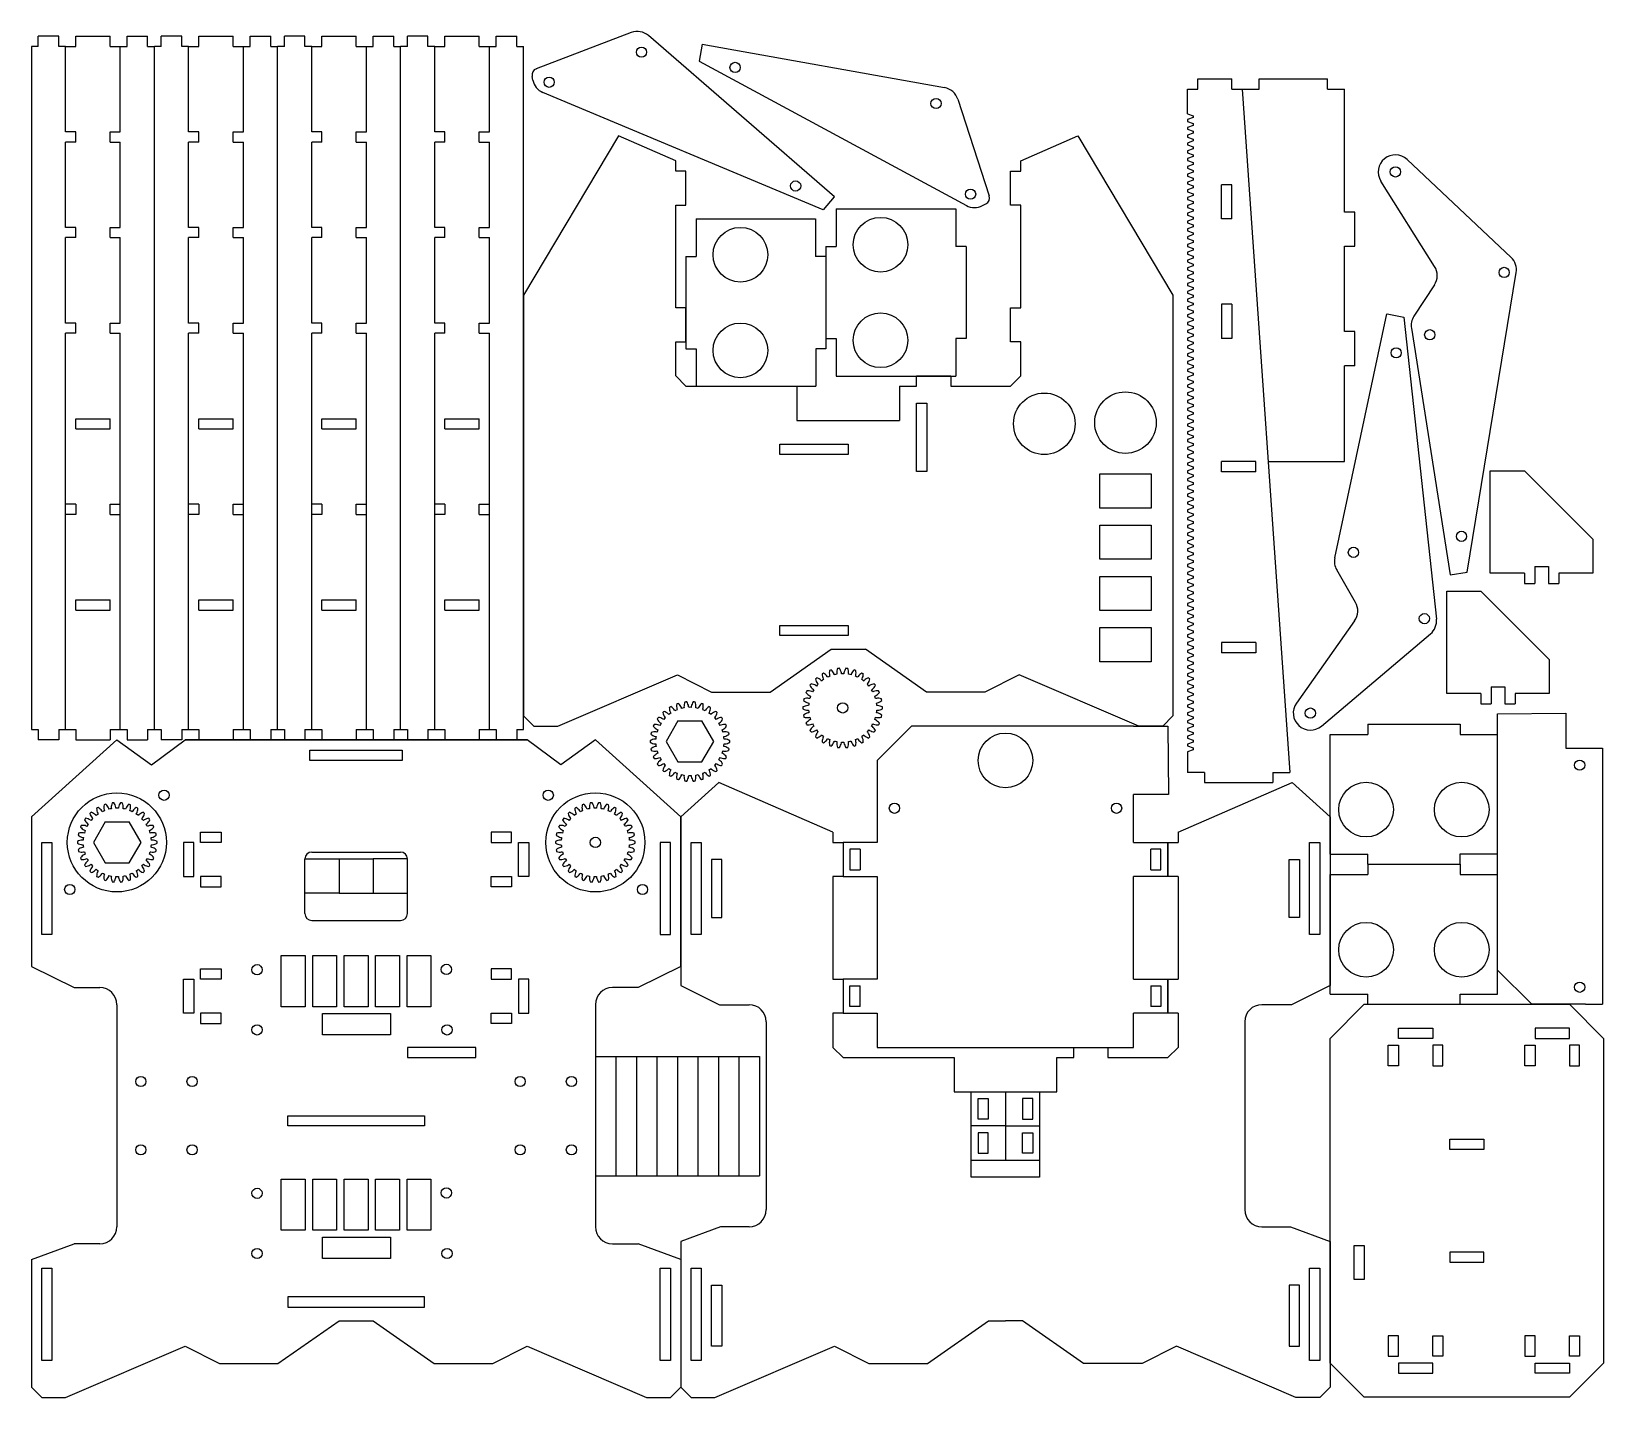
# Model space of a CAD drawing. Header units: millimetres. Extents: x 0 to 460, y 0 to 400.
import ezdxf

# ---------------------------------------------------------------- set-up
doc = ezdxf.new("R2010")
doc.units = ezdxf.units.MM
doc.layers.add('OL', color=1, linetype='Continuous')

msp = doc.modelspace()

# ---------------------------------------------------------------- linework, layer by layer
at = {"layer": 'OL'}
for p, q in [((8, 398.5), (2, 398.5)), ((2, 395.5), (2, 398.5)), ((8, 395.5), (8, 398.5)), ((13, 398.5), (23, 398.5)), ((13, 395.5), (13, 398.5)), ((23, 395.5), (23, 398.5)), ((28, 398.5), (34, 398.5)), ((28, 395.5), (28, 398.5)), ((34, 395.5), (34, 398.5)), ((44, 398.5), (38, 398.5)), ((38, 395.5), (38, 398.5)), ((44, 395.5), (44, 398.5)), ((49, 398.5), (59, 398.5)), ((49, 395.5), (49, 398.5)), ((59, 395.5), (59, 398.5)), ((64, 398.5), (70, 398.5)), ((64, 395.5), (64, 398.5)), ((70, 395.5), (70, 398.5)), ((80, 398.5), (74, 398.5)), ((74, 395.5), (74, 398.5)), ((80, 395.5), (80, 398.5)), ((85, 398.5), (95, 398.5)), ((85, 395.5), (85, 398.5)), ((95, 395.5), (95, 398.5)), ((100, 398.5), (106, 398.5)), ((100, 395.5), (100, 398.5)), ((106, 395.5), (106, 398.5)), ((116, 398.5), (110, 398.5)), ((110, 395.5), (110, 398.5)), ((116, 395.5), (116, 398.5)), ((121, 398.5), (131, 398.5)), ((121, 395.5), (121, 398.5)), ((131, 395.5), (131, 398.5)), ((136, 398.5), (142, 398.5)), ((136, 395.5), (136, 398.5)), ((142, 395.5), (142, 398.5)), ((175.49, 399.54), (147.73, 388.96)), ((234.94, 351.45), (180.54, 398.64)), ((196.3, 396.11), (195.41, 391.19)), ((196.3, 396.14), (267.17, 383.41)), ((2, 395.5), (0, 395.5)), ((0, 395.5), (0, 195.5)), ((10, 395.5), (8, 395.5)), ((10, 370.5), (10, 395.5)), ((10, 395.5), (13, 395.5)), ((23, 395.5), (28, 395.5)), ((26, 370.5), (26, 395.5)), ((34, 395.5), (36, 395.5)), ((36, 195.5), (36, 395.5)), ((38, 395.5), (36, 395.5)), ((46, 395.5), (44, 395.5)), ((46, 370.5), (46, 395.5)), ((46, 395.5), (49, 395.5)), ((59, 395.5), (64, 395.5)), ((62, 370.5), (62, 395.5)), ((70, 395.5), (72, 395.5)), ((72, 195.5), (72, 395.5)), ((74, 395.5), (72, 395.5)), ((82, 395.5), (80, 395.5)), ((82, 370.5), (82, 395.5)), ((82, 395.5), (85, 395.5)), ((95, 395.5), (100, 395.5)), ((98, 370.5), (98, 395.5)), ((106, 395.5), (108, 395.5)), ((108, 195.5), (108, 395.5)), ((110, 395.5), (108, 395.5)), ((118, 395.5), (116, 395.5)), ((118, 370.5), (118, 395.5)), ((118, 395.5), (121, 395.5)), ((131, 395.5), (136, 395.5)), ((134, 370.5), (134, 395.5)), ((142, 395.5), (144, 395.5)), ((144, 195.5), (144, 395.5)), ((195.41, 391.19), (273.57, 348.92)), ((146.7, 385.61), (146.48, 386.7)), ((231.64, 347.66), (149.67, 381.97)), ((338.24, 375.79), (338.24, 383)), ((338.24, 383), (341.24, 383)), ((341.24, 386), (351.24, 386)), ((341.24, 383), (341.24, 386)), ((351.24, 383), (351.24, 386)), ((351.24, 383), (354.24, 383)), ((354.24, 383), (368.24, 183)), ((354.24, 383), (359.24, 383)), ((359.24, 386), (379.24, 386)), ((359.24, 383), (359.24, 386)), ((379.24, 383), (379.24, 386)), ((379.24, 383), (384.24, 383)), ((384.24, 347), (384.24, 383)), ((271.05, 380.04), (280.23, 351.79)), ((338.24, 375.79), (339.88, 375.2)), ((339.88, 374.65), (338.24, 374.05)), ((338.24, 374.05), (338.24, 373.51)), ((338.24, 373.51), (339.88, 372.91)), ((339.88, 375.2), (339.88, 374.65)), ((339.88, 372.91), (339.88, 372.36)), ((13, 370.5), (10, 370.5)), ((13, 367.5), (13, 370.5)), ((23, 367.5), (23, 370.5)), ((23, 370.5), (26, 370.5)), ((49, 370.5), (46, 370.5)), ((49, 367.5), (49, 370.5)), ((59, 367.5), (59, 370.5)), ((59, 370.5), (62, 370.5)), ((85, 370.5), (82, 370.5)), ((85, 367.5), (85, 370.5)), ((95, 367.5), (95, 370.5)), ((95, 370.5), (98, 370.5)), ((121, 370.5), (118, 370.5)), ((121, 367.5), (121, 370.5)), ((131, 367.5), (131, 370.5)), ((131, 370.5), (134, 370.5)), ((171.81, 369.27), (144.01, 322.71)), ((188.51, 362.02), (171.81, 369.27)), ((289.51, 362.02), (306.2, 369.27)), ((306.2, 369.27), (334.01, 322.71)), ((339.88, 372.36), (338.24, 371.77)), ((338.24, 371.77), (338.24, 371.22)), ((338.24, 371.22), (339.88, 370.63)), ((339.88, 370.08), (338.24, 369.48)), ((338.24, 369.48), (338.24, 368.94)), ((338.24, 368.94), (339.88, 368.34)), ((339.88, 370.63), (339.88, 370.08)), ((339.88, 368.34), (339.88, 367.8)), ((10, 342.5), (10, 367.5)), ((13, 367.5), (10, 367.5)), ((23, 367.5), (26, 367.5)), ((26, 342.5), (26, 367.5)), ((46, 342.5), (46, 367.5)), ((49, 367.5), (46, 367.5)), ((59, 367.5), (62, 367.5)), ((62, 342.5), (62, 367.5)), ((82, 342.5), (82, 367.5)), ((85, 367.5), (82, 367.5)), ((95, 367.5), (98, 367.5)), ((98, 342.5), (98, 367.5)), ((118, 342.5), (118, 367.5)), ((121, 367.5), (118, 367.5)), ((131, 367.5), (134, 367.5)), ((134, 342.5), (134, 367.5)), ((339.88, 367.8), (338.24, 367.2)), ((338.24, 367.2), (338.24, 366.65)), ((338.24, 366.65), (339.88, 366.06)), ((339.88, 365.51), (338.24, 364.91)), ((338.24, 364.91), (338.24, 364.37)), ((338.24, 364.37), (339.88, 363.77)), ((339.88, 366.06), (339.88, 365.51)), ((339.88, 363.77), (339.88, 363.23)), ((188.51, 359.01), (188.51, 362.02)), ((191.51, 359.01), (188.51, 359.01)), ((191.51, 349.01), (191.51, 359.01)), ((286.51, 349.01), (286.51, 359.01)), ((286.51, 359.01), (289.51, 359.01)), ((289.51, 359.01), (289.51, 362.02)), ((339.88, 363.23), (338.24, 362.63)), ((338.24, 362.63), (338.24, 362.08)), ((338.24, 362.08), (339.88, 361.49)), ((339.88, 360.94), (338.24, 360.35)), ((338.24, 360.35), (338.24, 359.8)), ((338.24, 359.8), (339.88, 359.2)), ((339.88, 361.49), (339.88, 360.94)), ((339.88, 359.2), (339.88, 358.66)), ((402.52, 362.38), (432.93, 333.72)), ((339.88, 358.66), (338.24, 358.06)), ((338.24, 358.06), (338.24, 357.51)), ((338.24, 357.51), (339.88, 356.92)), ((339.88, 356.37), (338.24, 355.78)), ((338.24, 355.78), (338.24, 355.23)), ((338.24, 355.23), (339.88, 354.63)), ((339.88, 356.92), (339.88, 356.37)), ((339.88, 354.63), (339.88, 354.09)), ((351.24, 355), (348.24, 355)), ((348.24, 345), (348.24, 355)), ((351.24, 345), (351.24, 355)), ((410.56, 331.08), (394.86, 356.08)), ((234.92, 351.43), (231.64, 347.66)), ((339.88, 354.09), (338.24, 353.49)), ((338.24, 353.49), (338.24, 352.94)), ((338.24, 352.94), (339.88, 352.35)), ((339.88, 351.8), (338.24, 351.21)), ((338.24, 351.21), (338.24, 350.66)), ((338.24, 350.66), (339.88, 350.06)), ((339.88, 352.35), (339.88, 351.8)), ((339.88, 350.06), (339.88, 349.52)), ((188.51, 319.01), (188.51, 349.01)), ((188.51, 349.01), (191.51, 349.01)), ((194.46, 345.01), (229.46, 345.01)), ((194.46, 345.01), (194.46, 334.01)), ((229.46, 345.01), (229.46, 334.01)), ((235.46, 347.95), (270.46, 347.95)), ((235.46, 347.95), (235.46, 336.95)), ((270.46, 347.95), (270.46, 336.95)), ((278.26, 348.88), (279.25, 349.4)), ((289.51, 349.01), (286.51, 349.01)), ((289.51, 319.01), (289.51, 349.01)), ((339.88, 349.52), (338.24, 348.92)), ((338.24, 348.92), (338.24, 348.37)), ((338.24, 348.37), (339.88, 347.78)), ((339.88, 347.23), (338.24, 346.64)), ((338.24, 346.64), (338.24, 346.09)), ((338.24, 346.09), (339.88, 345.49)), ((339.88, 347.78), (339.88, 347.23)), ((339.88, 345.49), (339.88, 344.95)), ((387.24, 347), (384.24, 347)), ((387.24, 337), (387.24, 347)), ((13, 342.5), (10, 342.5)), ((13, 339.5), (13, 342.5)), ((23, 339.5), (23, 342.5)), ((23, 342.5), (26, 342.5)), ((49, 342.5), (46, 342.5)), ((49, 339.5), (49, 342.5)), ((59, 339.5), (59, 342.5)), ((59, 342.5), (62, 342.5)), ((85, 342.5), (82, 342.5)), ((85, 339.5), (85, 342.5)), ((95, 339.5), (95, 342.5)), ((95, 342.5), (98, 342.5)), ((121, 342.5), (118, 342.5)), ((121, 339.5), (121, 342.5)), ((131, 339.5), (131, 342.5)), ((131, 342.5), (134, 342.5)), ((339.88, 344.95), (338.24, 344.35)), ((338.24, 344.35), (338.24, 343.8)), ((338.24, 343.8), (339.88, 343.21)), ((339.88, 342.66), (338.24, 342.07)), ((338.24, 342.07), (338.24, 341.52)), ((338.24, 341.52), (339.88, 340.92)), ((339.88, 343.21), (339.88, 342.66)), ((339.88, 340.92), (339.88, 340.38)), ((351.24, 345), (348.24, 345)), ((10, 314.5), (10, 339.5)), ((13, 339.5), (10, 339.5)), ((23, 339.5), (26, 339.5)), ((26, 314.5), (26, 339.5)), ((46, 314.5), (46, 339.5)), ((49, 339.5), (46, 339.5)), ((59, 339.5), (62, 339.5)), ((62, 314.5), (62, 339.5)), ((82, 314.5), (82, 339.5)), ((85, 339.5), (82, 339.5)), ((95, 339.5), (98, 339.5)), ((98, 314.5), (98, 339.5)), ((118, 314.5), (118, 339.5)), ((121, 339.5), (118, 339.5)), ((131, 339.5), (134, 339.5)), ((134, 314.5), (134, 339.5)), ((232.46, 336.95), (232.47, 309.95)), ((232.46, 336.95), (235.46, 336.95)), ((273.46, 336.95), (270.46, 336.95)), ((273.46, 336.95), (273.47, 309.95)), ((339.88, 340.38), (338.24, 339.78)), ((338.24, 339.78), (338.24, 339.23)), ((338.24, 339.23), (339.88, 338.64)), ((339.88, 338.09), (338.24, 337.5)), ((338.24, 337.5), (338.24, 336.95)), ((338.24, 336.95), (339.88, 336.35)), ((339.88, 335.81), (338.24, 335.21)), ((339.88, 338.64), (339.88, 338.09)), ((339.88, 336.35), (339.88, 335.81)), ((384.24, 337), (387.24, 337)), ((384.24, 312), (384.24, 337)), ((191.46, 334.01), (191.47, 307.01)), ((191.46, 334.01), (194.46, 334.01)), ((232.46, 334.01), (229.46, 334.01)), ((232.46, 334.01), (232.47, 307.01)), ((338.24, 335.21), (338.24, 334.66)), ((338.24, 334.66), (339.88, 334.07)), ((339.88, 333.52), (338.24, 332.93)), ((338.24, 332.93), (338.24, 332.38)), ((338.24, 332.38), (339.88, 331.78)), ((339.88, 331.24), (338.24, 330.64)), ((339.88, 334.07), (339.88, 333.52)), ((339.88, 331.78), (339.88, 331.24)), ((338.24, 330.64), (338.24, 330.1)), ((338.24, 330.1), (339.88, 329.5)), ((339.88, 328.95), (338.24, 328.36)), ((338.24, 328.36), (338.24, 327.81)), ((338.24, 327.81), (339.88, 327.22)), ((339.88, 326.67), (338.24, 326.07)), ((339.88, 329.5), (339.88, 328.95)), ((339.88, 327.22), (339.88, 326.67)), ((420.1, 241.58), (434.44, 329.27)), ((144.01, 322.71), (144.01, 199.51)), ((334.01, 322.71), (334.01, 199.51)), ((338.24, 326.07), (338.24, 325.53)), ((338.24, 325.53), (339.88, 324.93)), ((339.88, 324.38), (338.24, 323.79)), ((338.24, 323.79), (338.24, 323.24)), ((338.24, 323.24), (339.88, 322.65)), ((339.88, 322.1), (338.24, 321.5)), ((339.88, 324.93), (339.88, 324.38)), ((339.88, 322.65), (339.88, 322.1)), ((410.52, 325.68), (404.52, 316.49)), ((191.51, 319.01), (188.51, 319.01)), ((191.51, 309.01), (191.51, 319.01)), ((286.51, 309.01), (286.51, 319.01)), ((286.51, 319.01), (289.51, 319.01)), ((338.24, 321.5), (338.24, 320.96)), ((338.24, 320.96), (339.88, 320.36)), ((339.88, 319.81), (338.24, 319.22)), ((338.24, 319.22), (338.24, 318.67)), ((338.24, 318.67), (339.88, 318.08)), ((339.88, 317.53), (338.24, 316.93)), ((339.88, 320.36), (339.88, 319.81)), ((339.88, 318.08), (339.88, 317.53)), ((348.24, 320), (348.24, 310)), ((351.24, 320), (348.24, 320)), ((351.24, 320), (351.24, 310)), ((13, 314.5), (10, 314.5)), ((13, 311.5), (13, 314.5)), ((23, 311.5), (23, 314.5)), ((23, 314.5), (26, 314.5)), ((49, 314.5), (46, 314.5)), ((49, 311.5), (49, 314.5)), ((59, 311.5), (59, 314.5)), ((59, 314.5), (62, 314.5)), ((85, 314.5), (82, 314.5)), ((85, 311.5), (85, 314.5)), ((95, 311.5), (95, 314.5)), ((95, 314.5), (98, 314.5)), ((121, 314.5), (118, 314.5)), ((121, 311.5), (121, 314.5)), ((131, 311.5), (131, 314.5)), ((131, 314.5), (134, 314.5)), ((338.24, 316.93), (338.24, 316.39)), ((338.24, 316.39), (339.88, 315.79)), ((339.88, 315.24), (338.24, 314.65)), ((338.24, 314.65), (338.24, 314.1)), ((338.24, 314.1), (339.88, 313.51)), ((339.88, 312.96), (338.24, 312.36)), ((339.88, 315.79), (339.88, 315.24)), ((339.88, 313.51), (339.88, 312.96)), ((381.36, 245.78), (396.61, 317.25)), ((396.64, 317.25), (401.53, 316.2)), ((401.53, 316.2), (411.1, 227.86)), ((403.77, 312.98), (415.13, 240.8)), ((10, 195.5), (10, 311.5)), ((13, 311.5), (10, 311.5)), ((23, 311.5), (26, 311.5)), ((26, 195.5), (26, 311.5)), ((46, 195.5), (46, 311.5)), ((49, 311.5), (46, 311.5)), ((59, 311.5), (62, 311.5)), ((62, 195.5), (62, 311.5)), ((82, 195.5), (82, 311.5)), ((85, 311.5), (82, 311.5)), ((95, 311.5), (98, 311.5)), ((98, 195.5), (98, 311.5)), ((118, 195.5), (118, 311.5)), ((121, 311.5), (118, 311.5)), ((131, 311.5), (134, 311.5)), ((134, 195.5), (134, 311.5)), ((188.51, 299.01), (188.51, 309.01)), ((188.51, 309.01), (191.51, 309.01)), ((232.47, 309.95), (235.47, 309.95)), ((235.47, 309.95), (235.48, 298.95)), ((270.47, 309.95), (270.48, 298.95)), ((273.47, 309.95), (270.47, 309.95)), ((289.51, 309.01), (286.51, 309.01)), ((289.51, 299.01), (289.51, 309.01)), ((338.24, 312.36), (338.24, 311.82)), ((338.24, 311.82), (339.88, 311.22)), ((339.88, 310.68), (338.24, 310.08)), ((338.24, 310.08), (338.24, 309.53)), ((338.24, 309.53), (339.88, 308.94)), ((339.88, 308.39), (338.24, 307.79)), ((339.88, 311.22), (339.88, 310.68)), ((339.88, 308.94), (339.88, 308.39)), ((351.24, 310), (348.24, 310)), ((387.24, 312), (384.24, 312)), ((387.24, 302), (387.24, 312)), ((191.47, 307.01), (194.47, 307.01)), ((194.47, 307.01), (194.48, 296.01)), ((229.47, 307.01), (229.48, 296.01)), ((232.47, 307.01), (229.47, 307.01)), ((338.24, 307.79), (338.24, 307.25)), ((338.24, 307.25), (339.88, 306.65)), ((339.88, 306.11), (338.24, 305.51)), ((338.24, 305.51), (338.24, 304.96)), ((338.24, 304.96), (339.88, 304.37)), ((339.88, 303.82), (338.24, 303.23)), ((339.88, 306.65), (339.88, 306.11)), ((339.88, 304.37), (339.88, 303.82)), ((191.51, 296.01), (188.51, 299.01)), ((259.01, 296.01), (259.01, 299.01)), ((259.01, 299.01), (269.01, 299.01)), ((269.01, 299.01), (269.01, 296.01)), ((286.51, 296.01), (289.51, 299.01)), ((338.24, 303.23), (338.24, 302.68)), ((338.24, 302.68), (339.88, 302.08)), ((339.88, 301.54), (338.24, 300.94)), ((338.24, 300.94), (338.24, 300.39)), ((338.24, 300.39), (339.88, 299.8)), ((339.88, 299.25), (338.24, 298.66)), ((339.88, 302.08), (339.88, 301.54)), ((339.88, 299.8), (339.88, 299.25)), ((387.24, 302), (384.24, 302)), ((384.24, 299), (384.24, 302)), ((384.24, 274), (384.24, 299)), ((191.51, 296.01), (224, 296.01)), ((194.48, 296.01), (229.48, 296.01)), ((224, 296.01), (223.96, 286.01)), ((235.48, 298.95), (270.48, 298.95)), ((254.01, 296.01), (259.01, 296.01)), ((254.01, 296.01), (254.01, 286.01)), ((269.01, 296.01), (286.51, 296.01)), ((338.24, 298.66), (338.24, 298.11)), ((338.24, 298.11), (339.88, 297.51)), ((339.88, 296.97), (338.24, 296.37)), ((338.24, 296.37), (338.24, 295.82)), ((338.24, 295.82), (339.88, 295.23)), ((339.88, 294.68), (338.24, 294.09)), ((339.88, 297.51), (339.88, 296.97)), ((339.88, 295.23), (339.88, 294.68)), ((338.24, 294.09), (338.24, 293.54)), ((338.24, 293.54), (339.88, 292.94)), ((339.88, 292.4), (338.24, 291.8)), ((338.24, 291.8), (338.24, 291.25)), ((338.24, 291.25), (339.88, 290.66)), ((339.88, 290.11), (338.24, 289.52)), ((339.88, 292.94), (339.88, 292.4)), ((339.88, 290.66), (339.88, 290.11)), ((13, 283.5), (13, 286.5)), ((13, 286.5), (23, 286.5)), ((23, 283.5), (23, 286.5)), ((49, 283.5), (49, 286.5)), ((49, 286.5), (59, 286.5)), ((59, 283.5), (59, 286.5)), ((85, 283.5), (85, 286.5)), ((85, 286.5), (95, 286.5)), ((95, 283.5), (95, 286.5)), ((121, 283.5), (121, 286.5)), ((121, 286.5), (131, 286.5)), ((131, 283.5), (131, 286.5)), ((223.96, 286.01), (254.01, 286.01)), ((338.24, 289.52), (338.24, 288.97)), ((338.24, 288.97), (339.88, 288.37)), ((339.88, 287.83), (338.24, 287.23)), ((338.24, 287.23), (338.24, 286.68)), ((338.24, 286.68), (339.88, 286.09)), ((339.88, 285.54), (338.24, 284.95)), ((339.88, 288.37), (339.88, 287.83)), ((339.88, 286.09), (339.88, 285.54)), ((13, 283.5), (23, 283.5)), ((49, 283.5), (59, 283.5)), ((85, 283.5), (95, 283.5)), ((121, 283.5), (131, 283.5)), ((338.24, 284.95), (338.24, 284.4)), ((338.24, 284.4), (339.88, 283.8)), ((339.88, 283.26), (338.24, 282.66)), ((338.24, 282.66), (338.24, 282.11)), ((338.24, 282.11), (339.88, 281.52)), ((339.88, 280.97), (338.24, 280.38)), ((339.88, 283.8), (339.88, 283.26)), ((339.88, 281.52), (339.88, 280.97)), ((338.24, 280.38), (338.24, 279.83)), ((338.24, 279.83), (339.88, 279.23)), ((339.88, 278.69), (338.24, 278.09)), ((338.24, 278.09), (338.24, 277.55)), ((338.24, 277.55), (339.88, 276.95)), ((339.88, 276.4), (338.24, 275.81)), ((339.88, 279.23), (339.88, 278.69)), ((339.88, 276.95), (339.88, 276.4)), ((338.24, 275.81), (338.24, 275.26)), ((338.24, 275.26), (339.88, 274.66)), ((339.88, 274.12), (338.24, 273.52)), ((338.24, 273.52), (338.24, 272.98)), ((338.24, 272.98), (339.88, 272.38)), ((339.88, 271.83), (338.24, 271.24)), ((339.88, 274.66), (339.88, 274.12)), ((339.88, 272.38), (339.88, 271.83)), ((358.24, 274), (348.24, 274)), ((348.24, 271), (348.24, 274)), ((358.24, 271), (358.24, 274)), ((361.87, 274), (384.24, 274)), ((338.24, 271.24), (338.24, 270.69)), ((338.24, 270.69), (339.88, 270.1)), ((339.88, 269.55), (338.24, 268.95)), ((338.24, 268.95), (338.24, 268.41)), ((338.24, 268.41), (339.88, 267.81)), ((339.88, 267.26), (338.24, 266.67)), ((339.88, 270.1), (339.88, 269.55)), ((339.88, 267.81), (339.88, 267.26)), ((358.24, 271), (348.24, 271)), ((456.87, 251.29), (436.87, 271.29)), ((338.24, 266.67), (338.24, 266.12)), ((338.24, 266.12), (339.88, 265.53)), ((339.88, 264.98), (338.24, 264.38)), ((338.24, 264.38), (338.24, 263.84)), ((338.24, 263.84), (339.88, 263.24)), ((339.88, 262.69), (338.24, 262.1)), ((339.88, 265.53), (339.88, 264.98)), ((339.88, 263.24), (339.88, 262.69)), ((13, 261.5), (10, 261.5)), ((13, 258.5), (10, 258.5)), ((13, 261.5), (13, 258.5)), ((23, 258.5), (23, 261.5)), ((23, 261.5), (26, 261.5)), ((23, 258.5), (26, 258.5)), ((49, 261.5), (46, 261.5)), ((49, 258.5), (46, 258.5)), ((49, 261.5), (49, 258.5)), ((59, 258.5), (59, 261.5)), ((59, 261.5), (62, 261.5)), ((59, 258.5), (62, 258.5)), ((85, 261.5), (82, 261.5)), ((85, 258.5), (82, 258.5)), ((85, 261.5), (85, 258.5)), ((95, 258.5), (95, 261.5)), ((95, 261.5), (98, 261.5)), ((95, 258.5), (98, 258.5)), ((121, 261.5), (118, 261.5)), ((121, 258.5), (118, 258.5)), ((121, 261.5), (121, 258.5)), ((131, 258.5), (131, 261.5)), ((131, 261.5), (134, 261.5)), ((131, 258.5), (134, 258.5)), ((338.24, 262.1), (338.24, 261.55)), ((338.24, 261.55), (339.88, 260.96)), ((339.88, 260.41), (338.24, 259.81)), ((338.24, 259.81), (338.24, 259.27)), ((338.24, 259.27), (339.88, 258.67)), ((339.88, 258.13), (338.24, 257.53)), ((339.88, 260.96), (339.88, 260.41)), ((339.88, 258.67), (339.88, 258.13)), ((338.24, 257.53), (338.24, 256.98)), ((338.24, 256.98), (339.88, 256.39)), ((339.88, 255.84), (338.24, 255.24)), ((338.24, 255.24), (338.24, 254.7)), ((338.24, 254.7), (339.88, 254.1)), ((339.88, 253.56), (338.24, 252.96)), ((339.88, 256.39), (339.88, 255.84)), ((339.88, 254.1), (339.88, 253.56)), ((338.24, 252.96), (338.24, 252.41)), ((338.24, 252.41), (339.88, 251.82)), ((339.88, 251.27), (338.24, 250.68)), ((338.24, 250.68), (338.24, 250.13)), ((338.24, 250.13), (339.88, 249.53)), ((339.88, 248.99), (338.24, 248.39)), ((339.88, 251.82), (339.88, 251.27)), ((339.88, 249.53), (339.88, 248.99)), ((338.24, 248.39), (338.24, 247.84)), ((338.24, 247.84), (339.88, 247.25)), ((339.88, 246.7), (338.24, 246.11)), ((338.24, 246.11), (338.24, 245.56)), ((338.24, 245.56), (339.88, 244.96)), ((339.88, 244.42), (338.24, 243.82)), ((338.24, 243.82), (338.24, 243.27)), ((339.88, 247.25), (339.88, 246.7)), ((339.88, 244.96), (339.88, 244.42)), ((338.24, 243.27), (339.88, 242.68)), ((339.88, 242.13), (338.24, 241.54)), ((338.24, 241.54), (338.24, 240.99)), ((338.24, 240.99), (339.88, 240.39)), ((339.88, 239.85), (338.24, 239.25)), ((338.24, 239.25), (338.24, 238.7)), ((339.88, 242.68), (339.88, 242.13)), ((339.88, 240.39), (339.88, 239.85)), ((387.41, 232.74), (381.92, 242.24)), ((415.16, 240.8), (420.1, 241.58)), ((436.87, 241.29), (436.87, 238.29)), ((439.87, 243.29), (439.87, 238.29)), ((439.87, 243.29), (443.87, 243.29)), ((443.87, 243.29), (443.87, 238.29)), ((446.87, 241.29), (446.87, 238.29)), ((338.24, 238.7), (339.88, 238.11)), ((339.88, 237.56), (338.24, 236.97)), ((338.24, 236.97), (338.24, 236.42)), ((338.24, 236.42), (339.88, 235.82)), ((339.88, 235.28), (338.24, 234.68)), ((338.24, 234.68), (338.24, 234.13)), ((339.88, 238.11), (339.88, 237.56)), ((339.88, 235.82), (339.88, 235.28)), ((444.1, 216.07), (424.1, 236.07)), ((436.87, 238.29), (439.87, 238.29)), ((443.87, 238.29), (446.87, 238.29)), ((13, 230.5), (13, 233.5)), ((13, 233.5), (23, 233.5)), ((13, 230.5), (23, 230.5)), ((23, 230.5), (23, 233.5)), ((49, 230.5), (49, 233.5)), ((49, 233.5), (59, 233.5)), ((49, 230.5), (59, 230.5)), ((59, 230.5), (59, 233.5)), ((85, 230.5), (85, 233.5)), ((85, 233.5), (95, 233.5)), ((85, 230.5), (95, 230.5)), ((95, 230.5), (95, 233.5)), ((121, 230.5), (121, 233.5)), ((121, 233.5), (131, 233.5)), ((121, 230.5), (131, 230.5)), ((131, 230.5), (131, 233.5)), ((338.24, 234.13), (339.88, 233.54)), ((339.88, 232.99), (338.24, 232.4)), ((338.24, 232.4), (338.24, 231.85)), ((338.24, 231.85), (339.88, 231.25)), ((339.88, 230.71), (338.24, 230.11)), ((338.24, 230.11), (338.24, 229.56)), ((339.88, 233.54), (339.88, 232.99)), ((339.88, 231.25), (339.88, 230.71)), ((338.24, 229.56), (339.88, 228.97)), ((339.88, 228.42), (338.24, 227.83)), ((338.24, 227.83), (338.24, 227.28)), ((338.24, 227.28), (339.88, 226.68)), ((339.88, 226.14), (338.24, 225.54)), ((338.24, 225.54), (338.24, 224.99)), ((339.88, 228.97), (339.88, 228.42)), ((339.88, 226.68), (339.88, 226.14)), ((387.16, 227.35), (370.13, 203.24)), ((338.24, 224.99), (339.88, 224.4)), ((339.88, 223.85), (338.24, 223.26)), ((338.24, 223.26), (338.24, 222.71)), ((338.24, 222.71), (339.88, 222.11)), ((339.88, 221.57), (338.24, 220.97)), ((338.24, 220.97), (338.24, 220.43)), ((339.88, 224.4), (339.88, 223.85)), ((339.88, 222.11), (339.88, 221.57)), ((348.24, 221), (348.24, 218)), ((358.24, 221), (348.24, 221)), ((358.24, 221), (358.24, 218)), ((377.44, 196.53), (409.35, 223.5)), ((216.15, 206.51), (234.01, 219.01)), ((234.01, 219.01), (244.01, 219.01)), ((261.87, 206.51), (244.01, 219.01)), ((338.24, 220.43), (339.88, 219.83)), ((339.88, 219.28), (338.24, 218.69)), ((338.24, 218.69), (338.24, 218.14)), ((338.24, 218.14), (339.88, 217.54)), ((339.88, 217), (338.24, 216.4)), ((338.24, 216.4), (338.24, 215.86)), ((339.88, 219.83), (339.88, 219.28)), ((339.88, 217.54), (339.88, 217)), ((358.24, 218), (348.24, 218)), ((231.55, 211.94), (231.32, 211.8)), ((231.78, 212.07), (231.55, 211.94)), ((233.77, 212.93), (233.52, 212.84)), ((234.03, 213.01), (233.77, 212.93)), ((234.92, 211.56), (234.86, 211.8)), ((235.61, 211.96), (235.66, 211.71)), ((236.15, 213.43), (235.88, 213.4)), ((236.42, 213.46), (236.15, 213.43)), ((236.99, 211.85), (236.98, 212.11)), ((237.75, 212.11), (237.74, 211.85)), ((238.58, 213.43), (238.32, 213.46)), ((238.85, 213.4), (238.58, 213.43)), ((239.08, 211.71), (239.12, 211.96)), ((239.87, 211.8), (239.81, 211.56)), ((240.96, 212.93), (240.71, 213.01)), ((241.22, 212.84), (240.96, 212.93)), ((243.19, 211.94), (242.95, 212.07)), ((243.42, 211.8), (243.19, 211.94)), ((338.24, 215.86), (339.88, 215.26)), ((339.88, 214.71), (338.24, 214.12)), ((338.24, 214.12), (338.24, 213.57)), ((338.24, 213.57), (339.88, 212.98)), ((339.88, 212.43), (338.24, 211.83)), ((338.24, 211.83), (338.24, 211.29)), ((339.88, 215.26), (339.88, 214.71)), ((339.88, 212.98), (339.88, 212.43)), ((154.01, 196.51), (189.01, 211.51)), ((189.01, 211.51), (199.01, 206.51)), ((227.95, 208.7), (227.8, 208.48)), ((228.11, 208.92), (227.95, 208.7)), ((228.69, 207.32), (228.9, 207.18)), ((229.58, 210.51), (229.38, 210.33)), ((229.69, 208.27), (229.5, 208.43)), ((229.78, 210.69), (229.58, 210.51)), ((230.01, 209), (230.19, 208.83)), ((231.19, 209.73), (231.04, 209.92)), ((231.66, 210.37), (231.8, 210.17)), ((232.96, 210.84), (232.85, 211.06)), ((233.55, 211.38), (233.64, 211.14)), ((241.09, 211.14), (241.18, 211.38)), ((241.88, 211.06), (241.77, 210.84)), ((242.94, 210.17), (243.08, 210.37)), ((243.7, 209.92), (243.54, 209.73)), ((244.54, 208.83), (244.72, 209)), ((245.15, 210.51), (244.95, 210.69)), ((245.24, 208.43), (245.04, 208.27)), ((245.35, 210.33), (245.15, 210.51)), ((245.83, 207.18), (246.05, 207.32)), ((246.78, 208.7), (246.62, 208.92)), ((246.94, 208.48), (246.78, 208.7)), ((289.01, 211.51), (279.01, 206.51)), ((324.01, 196.51), (289.01, 211.51)), ((338.24, 211.29), (339.88, 210.69)), ((339.88, 210.14), (338.24, 209.55)), ((338.24, 209.55), (338.24, 209)), ((338.24, 209), (339.88, 208.41)), ((339.88, 207.86), (338.24, 207.26)), ((338.24, 207.26), (338.24, 206.72)), ((339.88, 210.69), (339.88, 210.14)), ((339.88, 208.41), (339.88, 207.86)), ((427.1, 208.07), (427.1, 203.07)), ((427.1, 208.07), (431.1, 208.07)), ((431.1, 208.07), (431.1, 203.07)), ((189.09, 203.1), (188.83, 203.01)), ((189.34, 203.18), (189.09, 203.1)), ((191.47, 203.6), (191.2, 203.57)), ((191.73, 203.63), (191.47, 203.6)), ((193.9, 203.6), (193.63, 203.63)), ((194.17, 203.57), (193.9, 203.6)), ((196.28, 203.1), (196.02, 203.18)), ((196.53, 203.01), (196.28, 203.1)), ((199.01, 206.51), (216.15, 206.51)), ((225.99, 204.28), (225.93, 204.02)), ((226.04, 204.54), (225.99, 204.28)), ((226.74, 206.59), (226.63, 206.35)), ((226.85, 206.84), (226.74, 206.59)), ((227.39, 202.53), (227.14, 202.55)), ((227.22, 203.31), (227.47, 203.28)), ((227.75, 204.59), (227.51, 204.66)), ((227.74, 205.39), (227.98, 205.31)), ((228.53, 206.53), (228.3, 206.65)), ((246.43, 206.65), (246.21, 206.53)), ((246.76, 205.31), (246.99, 205.39)), ((247.23, 204.66), (246.99, 204.59)), ((247.27, 203.28), (247.52, 203.31)), ((247.6, 202.55), (247.34, 202.53)), ((248, 206.59), (247.89, 206.84)), ((248.1, 206.35), (248, 206.59)), ((248.75, 204.28), (248.69, 204.54)), ((248.8, 204.02), (248.75, 204.28)), ((279.01, 206.51), (261.87, 206.51)), ((338.24, 206.72), (339.88, 206.12)), ((339.88, 205.57), (338.24, 204.98)), ((338.24, 204.98), (338.24, 204.43)), ((338.24, 204.43), (339.88, 203.84)), ((339.88, 203.29), (338.24, 202.69)), ((338.24, 202.69), (338.24, 202.15)), ((339.88, 206.12), (339.88, 205.57)), ((339.88, 203.84), (339.88, 203.29)), ((424.1, 206.07), (424.1, 203.07)), ((424.1, 203.07), (427.1, 203.07)), ((431.1, 203.07), (434.1, 203.07)), ((434.1, 206.07), (434.1, 203.07)), ((144.01, 199.51), (147.01, 196.51)), ((183.27, 198.87), (183.11, 198.65)), ((183.43, 199.08), (183.27, 198.87)), ((184.9, 200.68), (184.7, 200.49)), ((185.01, 198.44), (184.81, 198.6)), ((185.1, 200.85), (184.9, 200.68)), ((185.33, 199.17), (185.51, 198.99)), ((189.18, 198.03), (185.68, 192.03)), ((186.51, 199.89), (186.35, 200.09)), ((186.86, 202.11), (186.63, 201.97)), ((187.1, 202.24), (186.86, 202.11)), ((186.97, 200.54), (187.11, 200.33)), ((188.28, 201.01), (188.17, 201.23)), ((188.87, 201.54), (188.96, 201.31)), ((189.18, 198.03), (196.18, 198.03)), ((190.24, 201.73), (190.18, 201.97)), ((190.93, 202.13), (190.97, 201.88)), ((192.31, 202.02), (192.3, 202.27)), ((193.07, 202.27), (193.06, 202.02)), ((194.39, 201.88), (194.44, 202.13)), ((195.19, 201.97), (195.13, 201.73)), ((199.68, 192.03), (196.18, 198.03)), ((196.41, 201.31), (196.5, 201.54)), ((197.2, 201.23), (197.09, 201.01)), ((198.25, 200.33), (198.39, 200.54)), ((198.5, 202.11), (198.27, 202.24)), ((198.73, 201.97), (198.5, 202.11)), ((199.01, 200.09), (198.86, 199.89)), ((199.86, 198.99), (200.04, 199.17)), ((200.47, 200.68), (200.27, 200.85)), ((200.55, 198.6), (200.36, 198.44)), ((200.67, 200.49), (200.47, 200.68)), ((202.1, 198.87), (201.94, 199.08)), ((202.25, 198.65), (202.1, 198.87)), ((225.73, 202.13), (225.73, 201.86)), ((225.73, 201.86), (225.73, 201.59)), ((225.93, 199.71), (225.99, 199.44)), ((225.99, 199.44), (226.04, 199.18)), ((227.14, 201.17), (227.39, 201.19)), ((227.47, 200.44), (227.22, 200.41)), ((227.51, 199.06), (227.75, 199.13)), ((227.98, 198.42), (227.74, 198.33)), ((246.99, 198.33), (246.76, 198.42)), ((246.99, 199.13), (247.23, 199.06)), ((247.52, 200.41), (247.27, 200.44)), ((247.34, 201.19), (247.6, 201.17)), ((248.69, 199.18), (248.75, 199.44)), ((248.75, 199.44), (248.8, 199.71)), ((249, 201.86), (249, 202.13)), ((249, 201.59), (249, 201.86)), ((334.01, 199.51), (331.01, 196.51)), ((338.24, 202.15), (339.88, 201.55)), ((339.88, 201.01), (338.24, 200.41)), ((338.24, 200.41), (338.24, 199.86)), ((338.24, 199.86), (339.88, 199.27)), ((339.88, 198.72), (338.24, 198.12)), ((338.24, 198.12), (338.24, 197.58)), ((339.88, 201.55), (339.88, 201.01)), ((339.88, 199.27), (339.88, 198.72)), ((429, 200.1), (449, 200.31)), ((429.01, 125.1), (429, 200.1)), ((449, 200.31), (449.01, 190.1)), ((0, 195.5), (2, 195.5)), ((2, 195.5), (2, 192.5)), ((8, 195.5), (10, 195.5)), ((8, 195.5), (8, 192.5)), ((10, 195.5), (13, 195.5)), ((13, 195.5), (13, 192.5)), ((23, 195.5), (28, 195.5)), ((23, 195.5), (23, 192.5)), ((28, 195.5), (28, 192.5)), ((34, 195.5), (36, 195.5)), ((34, 195.5), (34, 192.5)), ((36, 195.5), (38, 195.5)), ((38, 195.5), (38, 192.5)), ((44, 195.5), (46, 195.5)), ((44, 195.5), (44, 192.5)), ((46, 195.5), (49, 195.5)), ((49, 195.5), (49, 192.5)), ((59, 195.5), (64, 195.5)), ((59, 195.5), (59, 192.5)), ((64, 195.5), (64, 192.5)), ((70, 195.5), (72, 195.5)), ((70, 195.5), (70, 192.5)), ((72, 195.5), (74, 195.5)), ((74, 195.5), (74, 192.5)), ((80, 195.5), (82, 195.5)), ((80, 195.5), (80, 192.5)), ((82, 195.5), (85, 195.5)), ((85, 195.5), (85, 192.5)), ((95, 195.5), (100, 195.5)), ((95, 195.5), (95, 192.5)), ((100, 195.5), (100, 192.5)), ((106, 195.5), (108, 195.5)), ((106, 195.5), (106, 192.5)), ((108, 195.5), (110, 195.5)), ((110, 195.5), (110, 192.5)), ((116, 195.5), (118, 195.5)), ((116, 195.5), (116, 192.5)), ((118, 195.5), (121, 195.5)), ((121, 195.5), (121, 192.5)), ((131, 195.5), (136, 195.5)), ((131, 195.5), (131, 192.5)), ((136, 195.5), (136, 192.5)), ((142, 195.5), (144, 195.5)), ((142, 195.5), (142, 192.5)), ((147.01, 196.51), (154.01, 196.51)), ((181.3, 194.45), (181.25, 194.19)), ((181.36, 194.71), (181.3, 194.45)), ((182.05, 196.76), (181.95, 196.52)), ((182.16, 197.01), (182.05, 196.76)), ((182.54, 193.48), (182.78, 193.45)), ((183.06, 194.76), (182.82, 194.83)), ((183.06, 195.56), (183.29, 195.47)), ((183.84, 196.7), (183.62, 196.82)), ((184, 197.48), (184.22, 197.35)), ((201.15, 197.35), (201.36, 197.48)), ((201.75, 196.82), (201.52, 196.7)), ((202.07, 195.47), (202.31, 195.56)), ((202.54, 194.83), (202.3, 194.76)), ((202.58, 193.45), (202.83, 193.48)), ((203.31, 196.76), (203.2, 197.01)), ((203.42, 196.52), (203.31, 196.76)), ((204.06, 194.45), (204.01, 194.71)), ((204.12, 194.19), (204.06, 194.45)), ((226.63, 197.37), (226.74, 197.13)), ((226.74, 197.13), (226.85, 196.88)), ((227.8, 195.24), (227.95, 195.02)), ((227.95, 195.02), (228.11, 194.81)), ((228.3, 197.07), (228.53, 197.19)), ((228.9, 196.54), (228.69, 196.41)), ((229.38, 193.4), (229.58, 193.21)), ((229.5, 195.29), (229.69, 195.45)), ((229.58, 193.21), (229.78, 193.04)), ((230.19, 194.9), (230.01, 194.72)), ((231.04, 193.8), (231.19, 194)), ((231.8, 193.56), (231.66, 193.35)), ((243.08, 193.35), (242.94, 193.56)), ((243.54, 194), (243.7, 193.8)), ((244.72, 194.72), (244.54, 194.9)), ((244.95, 193.04), (245.15, 193.21)), ((245.04, 195.45), (245.24, 195.29)), ((245.15, 193.21), (245.35, 193.4)), ((246.05, 196.41), (245.83, 196.54)), ((246.21, 197.19), (246.43, 197.07)), ((246.62, 194.81), (246.78, 195.02)), ((246.78, 195.02), (246.94, 195.24)), ((257.5, 196.5), (247.5, 186.5)), ((247.89, 196.88), (248, 197.13)), ((248, 197.13), (248.1, 197.37)), ((322.5, 196.5), (332.5, 196.51)), ((331.01, 196.51), (324.01, 196.51)), ((332.5, 196.51), (332.71, 176.51)), ((338.24, 197.58), (339.88, 196.98)), ((339.88, 196.44), (338.24, 195.84)), ((338.24, 195.84), (338.24, 195.29)), ((338.24, 195.29), (339.88, 194.7)), ((339.88, 194.15), (338.24, 193.56)), ((338.24, 193.56), (338.24, 193.01)), ((339.88, 196.98), (339.88, 196.44)), ((339.88, 194.7), (339.88, 194.15)), ((380, 159.1), (380, 194.1)), ((380, 194.1), (391, 194.1)), ((391, 197.1), (418, 197.11)), ((391, 197.1), (391, 194.1)), ((418, 197.11), (418, 194.11)), ((418, 194.11), (429, 194.11)), ((429, 159.11), (429, 194.11)), ((0, 170), (25, 192.5)), ((8, 192.5), (2, 192.5)), ((13, 192.5), (23, 192.5)), ((25, 192.5), (35.11, 185.23)), ((28, 192.5), (34, 192.5)), ((35.11, 185.23), (45, 192.5)), ((44, 192.5), (38, 192.5)), ((45, 192.5), (145, 192.5)), ((49, 192.5), (59, 192.5)), ((64, 192.5), (70, 192.5)), ((80, 192.5), (74, 192.5)), ((85, 192.5), (95, 192.5)), ((100, 192.5), (106, 192.5)), ((116, 192.5), (110, 192.5)), ((121, 192.5), (131, 192.5)), ((136, 192.5), (142, 192.5)), ((154.89, 185.23), (145, 192.5)), ((165, 192.5), (154.89, 185.23)), ((190, 170), (165, 192.5)), ((181.05, 192.3), (181.05, 192.03)), ((181.05, 192.03), (181.05, 191.76)), ((181.25, 189.87), (181.3, 189.61)), ((181.3, 189.61), (181.36, 189.35)), ((182.71, 192.7), (182.45, 192.72)), ((182.45, 191.34), (182.71, 191.36)), ((182.78, 190.61), (182.54, 190.58)), ((182.82, 189.23), (183.06, 189.3)), ((185.68, 192.03), (189.18, 186.03)), ((196.18, 186.03), (199.68, 192.03)), ((202.3, 189.3), (202.54, 189.23)), ((202.83, 190.58), (202.58, 190.61)), ((202.91, 192.72), (202.66, 192.7)), ((202.66, 191.36), (202.91, 191.34)), ((204.01, 189.35), (204.06, 189.61)), ((204.06, 189.61), (204.12, 189.87)), ((204.32, 192.03), (204.32, 192.3)), ((204.32, 191.76), (204.32, 192.03)), ((231.32, 191.92), (231.55, 191.78)), ((231.55, 191.78), (231.78, 191.65)), ((232.85, 192.66), (232.96, 192.88)), ((233.52, 190.88), (233.77, 190.79)), ((233.64, 192.58), (233.55, 192.35)), ((233.77, 190.79), (234.03, 190.71)), ((234.86, 191.92), (234.92, 192.16)), ((235.66, 192.01), (235.61, 191.76)), ((235.88, 190.32), (236.15, 190.29)), ((236.15, 190.29), (236.42, 190.26)), ((236.98, 191.62), (236.99, 191.87)), ((237.74, 191.87), (237.75, 191.62)), ((238.32, 190.26), (238.58, 190.29)), ((238.58, 190.29), (238.85, 190.32)), ((239.12, 191.76), (239.08, 192.01)), ((239.81, 192.16), (239.87, 191.92)), ((240.71, 190.71), (240.96, 190.79)), ((240.96, 190.79), (241.22, 190.88)), ((241.18, 192.35), (241.09, 192.58)), ((241.77, 192.88), (241.88, 192.66)), ((242.95, 191.65), (243.19, 191.78)), ((243.19, 191.78), (243.42, 191.92)), ((338.24, 193.01), (339.88, 192.41)), ((339.88, 191.87), (338.24, 191.27)), ((338.24, 191.27), (338.24, 190.72)), ((338.24, 190.72), (339.88, 190.13)), ((339.88, 189.58), (338.24, 188.99)), ((338.24, 188.99), (338.24, 183)), ((339.88, 192.41), (339.88, 191.87)), ((339.88, 190.13), (339.88, 189.58)), ((449.01, 190.1), (454.72, 190.1)), ((454.72, 190.1), (459.72, 190.1)), ((459.72, 190.1), (459.72, 115.1)), ((181.95, 187.54), (182.05, 187.3)), ((182.05, 187.3), (182.16, 187.05)), ((183.29, 188.58), (183.06, 188.5)), ((183.11, 185.41), (183.27, 185.19)), ((183.27, 185.19), (183.43, 184.97)), ((183.62, 187.24), (183.84, 187.36)), ((184.22, 186.71), (184, 186.57)), ((184.81, 185.46), (185.01, 185.62)), ((185.51, 185.06), (185.33, 184.89)), ((186.35, 183.97), (186.51, 184.16)), ((189.18, 186.03), (196.18, 186.03)), ((198.86, 184.16), (199.01, 183.97)), ((200.04, 184.89), (199.86, 185.06)), ((200.36, 185.62), (200.55, 185.46)), ((201.36, 186.57), (201.15, 186.71)), ((201.52, 187.36), (201.75, 187.24)), ((201.94, 184.97), (202.1, 185.19)), ((202.31, 188.5), (202.07, 188.58)), ((202.1, 185.19), (202.25, 185.41)), ((203.2, 187.05), (203.31, 187.3)), ((203.31, 187.3), (203.42, 187.54)), ((184.7, 183.56), (184.9, 183.38)), ((184.9, 183.38), (185.1, 183.2)), ((186.63, 182.09), (186.86, 181.95)), ((186.86, 181.95), (187.1, 181.82)), ((187.11, 183.72), (186.97, 183.52)), ((188.17, 182.83), (188.28, 183.05)), ((188.83, 181.05), (189.09, 180.96)), ((188.96, 182.75), (188.87, 182.51)), ((189.09, 180.96), (189.34, 180.88)), ((201.11, 180), (190, 170)), ((190.18, 182.09), (190.24, 182.33)), ((190.97, 182.18), (190.93, 181.93)), ((191.2, 180.49), (191.47, 180.46)), ((191.47, 180.46), (191.73, 180.43)), ((192.3, 181.78), (192.31, 182.04)), ((193.06, 182.04), (193.07, 181.78)), ((193.63, 180.43), (193.9, 180.46)), ((193.9, 180.46), (194.17, 180.49)), ((194.44, 181.93), (194.39, 182.18)), ((195.13, 182.33), (195.19, 182.09)), ((196.02, 180.88), (196.28, 180.96)), ((196.28, 180.96), (196.53, 181.05)), ((196.5, 182.51), (196.41, 182.75)), ((197.09, 183.05), (197.2, 182.83)), ((198.39, 183.52), (198.25, 183.72)), ((198.27, 181.82), (198.5, 181.95)), ((198.5, 181.95), (198.73, 182.09)), ((200.27, 183.2), (200.47, 183.38)), ((200.47, 183.38), (200.67, 183.56)), ((234.5, 165.52), (201.11, 180)), ((335.5, 165.52), (368.89, 180)), ((343.24, 183), (338.24, 183)), ((343.24, 183), (343.26, 180)), ((343.26, 180), (363.27, 180)), ((363.24, 183), (368.24, 183)), ((363.24, 183), (363.27, 180)), ((368.89, 180), (380, 170)), ((332.71, 176.51), (322.5, 176.5)), ((17.32, 171.15), (17.12, 170.97)), ((17.52, 171.32), (17.32, 171.15)), ((18.93, 170.36), (18.78, 170.56)), ((19.29, 172.58), (19.06, 172.44)), ((19.52, 172.71), (19.29, 172.58)), ((19.4, 171.01), (19.54, 170.8)), ((20.7, 171.48), (20.59, 171.7)), ((21.51, 173.57), (21.26, 173.48)), ((21.29, 172.01), (21.38, 171.78)), ((21.77, 173.65), (21.51, 173.57)), ((22.66, 172.2), (22.6, 172.44)), ((23.35, 172.6), (23.4, 172.35)), ((23.89, 174.07), (23.62, 174.04)), ((24.16, 174.1), (23.89, 174.07)), ((24.73, 172.49), (24.72, 172.74)), ((25.49, 172.74), (25.48, 172.49)), ((26.32, 174.07), (26.06, 174.1)), ((26.59, 174.04), (26.32, 174.07)), ((26.82, 172.35), (26.86, 172.6)), ((27.61, 172.44), (27.55, 172.2)), ((28.7, 173.57), (28.45, 173.65)), ((28.96, 173.48), (28.7, 173.57)), ((28.83, 171.78), (28.92, 172.01)), ((29.62, 171.7), (29.51, 171.48)), ((30.68, 170.8), (30.82, 171.01)), ((30.93, 172.58), (30.69, 172.71)), ((31.16, 172.44), (30.93, 172.58)), ((31.44, 170.56), (31.28, 170.36)), ((32.89, 171.15), (32.69, 171.32)), ((33.09, 170.97), (32.89, 171.15)), ((157.21, 171.15), (157.02, 170.97)), ((157.42, 171.32), (157.21, 171.15)), ((158.82, 170.36), (158.67, 170.56)), ((159.18, 172.58), (158.95, 172.44)), ((159.42, 172.71), (159.18, 172.58)), ((159.29, 171.01), (159.43, 170.8)), ((160.59, 171.48), (160.48, 171.7)), ((161.4, 173.57), (161.15, 173.48)), ((161.18, 172.01), (161.28, 171.78)), ((161.66, 173.65), (161.4, 173.57)), ((162.56, 172.2), (162.49, 172.44)), ((163.25, 172.6), (163.29, 172.35)), ((163.78, 174.07), (163.52, 174.04)), ((164.05, 174.1), (163.78, 174.07)), ((164.63, 172.49), (164.62, 172.74)), ((165.38, 172.74), (165.37, 172.49)), ((166.22, 174.07), (165.95, 174.1)), ((166.48, 174.04), (166.22, 174.07)), ((166.71, 172.35), (166.75, 172.6)), ((167.51, 172.44), (167.44, 172.2)), ((168.6, 173.57), (168.34, 173.65)), ((168.85, 173.48), (168.6, 173.57)), ((168.72, 171.78), (168.82, 172.01)), ((169.52, 171.7), (169.41, 171.48)), ((170.57, 170.8), (170.71, 171.01)), ((170.82, 172.58), (170.58, 172.71)), ((171.05, 172.44), (170.82, 172.58)), ((171.33, 170.56), (171.18, 170.36)), ((172.79, 171.15), (172.58, 171.32)), ((172.98, 170.97), (172.79, 171.15)), ((14.48, 167.23), (14.37, 166.99)), ((14.59, 167.48), (14.48, 167.23)), ((15.48, 166.03), (15.72, 165.94)), ((15.69, 169.34), (15.54, 169.12)), ((15.85, 169.55), (15.69, 169.34)), ((16.27, 167.17), (16.04, 167.29)), ((16.43, 167.95), (16.64, 167.82)), ((17.43, 168.91), (17.24, 169.07)), ((17.75, 169.64), (17.93, 169.46)), ((21.61, 168.5), (18.11, 162.5)), ((21.61, 168.5), (28.61, 168.5)), ((32.11, 162.5), (28.61, 168.5)), ((32.28, 169.46), (32.46, 169.64)), ((32.98, 169.07), (32.78, 168.91)), ((33.57, 167.82), (33.79, 167.95)), ((34.17, 167.29), (33.95, 167.17)), ((34.52, 169.34), (34.36, 169.55)), ((34.5, 165.94), (34.73, 166.03)), ((34.68, 169.12), (34.52, 169.34)), ((35.74, 167.23), (35.63, 167.48)), ((35.84, 166.99), (35.74, 167.23)), ((154.37, 167.23), (154.26, 166.99)), ((154.48, 167.48), (154.37, 167.23)), ((155.38, 166.03), (155.61, 165.94)), ((155.59, 169.34), (155.43, 169.12)), ((155.75, 169.55), (155.59, 169.34)), ((156.16, 167.17), (155.94, 167.29)), ((156.32, 167.95), (156.53, 167.82)), ((157.32, 168.91), (157.13, 169.07)), ((157.64, 169.64), (157.82, 169.46)), ((172.18, 169.46), (172.36, 169.64)), ((172.87, 169.07), (172.68, 168.91)), ((173.47, 167.82), (173.68, 167.95)), ((174.06, 167.29), (173.84, 167.17)), ((174.41, 169.34), (174.25, 169.55)), ((174.39, 165.94), (174.62, 166.03)), ((174.57, 169.12), (174.41, 169.34)), ((175.63, 167.23), (175.52, 167.48)), ((175.74, 166.99), (175.63, 167.23)), ((190, 170), (190, 126.2)), ((380, 170), (380, 126.2)), ((13.47, 162.77), (13.47, 162.5)), ((13.47, 162.5), (13.47, 162.23)), ((13.73, 164.92), (13.67, 164.66)), ((13.78, 165.18), (13.73, 164.92)), ((15.13, 163.17), (14.88, 163.19)), ((14.88, 161.81), (15.13, 161.83)), ((14.96, 163.95), (15.21, 163.92)), ((15.21, 161.08), (14.96, 161.05)), ((15.49, 165.23), (15.25, 165.3)), ((18.11, 162.5), (21.61, 156.5)), ((28.61, 156.5), (32.11, 162.5)), ((34.97, 165.3), (34.73, 165.23)), ((35.01, 163.92), (35.25, 163.95)), ((35.25, 161.05), (35.01, 161.08)), ((35.34, 163.19), (35.08, 163.17)), ((35.08, 161.83), (35.34, 161.81)), ((36.49, 164.92), (36.43, 165.18)), ((36.54, 164.66), (36.49, 164.92)), ((36.74, 162.5), (36.74, 162.77)), ((36.74, 162.23), (36.74, 162.5)), ((153.37, 162.77), (153.36, 162.5)), ((153.36, 162.5), (153.37, 162.23)), ((153.62, 164.92), (153.57, 164.66)), ((153.68, 165.18), (153.62, 164.92)), ((155.02, 163.17), (154.77, 163.19)), ((154.77, 161.81), (155.02, 161.83)), ((154.85, 163.95), (155.1, 163.92)), ((155.1, 161.08), (154.85, 161.05)), ((155.38, 165.23), (155.14, 165.3)), ((174.86, 165.3), (174.62, 165.23)), ((174.9, 163.92), (175.15, 163.95)), ((175.15, 161.05), (174.9, 161.08)), ((175.23, 163.19), (174.98, 163.17)), ((174.98, 161.83), (175.23, 161.81)), ((176.38, 164.92), (176.32, 165.18)), ((176.43, 164.66), (176.38, 164.92)), ((176.64, 162.5), (176.63, 162.77)), ((176.63, 162.23), (176.64, 162.5)), ((234.5, 165.52), (234.5, 162.5)), ((247.5, 162.5), (237.5, 162.5)), ((237.5, 162.5), (237.5, 152.5)), ((322.5, 162.5), (332.5, 162.5)), ((332.5, 162.5), (332.5, 152.5)), ((335.5, 165.52), (335.5, 162.5)), ((13.67, 160.34), (13.73, 160.08)), ((13.73, 160.08), (13.78, 159.82)), ((14.37, 158.01), (14.48, 157.77)), ((14.48, 157.77), (14.59, 157.52)), ((15.25, 159.7), (15.49, 159.77)), ((15.72, 159.06), (15.48, 158.97)), ((16.04, 157.71), (16.27, 157.83)), ((16.64, 157.18), (16.43, 157.05)), ((21.61, 156.5), (28.61, 156.5)), ((33.79, 157.05), (33.57, 157.18)), ((33.95, 157.83), (34.17, 157.71)), ((34.73, 158.97), (34.5, 159.06)), ((34.73, 159.77), (34.97, 159.7)), ((35.63, 157.52), (35.74, 157.77)), ((35.74, 157.77), (35.84, 158.01)), ((36.43, 159.82), (36.49, 160.08)), ((36.49, 160.08), (36.54, 160.34)), ((80, 141.67), (80, 157.67)), ((80, 157.67), (90, 157.67)), ((82, 159.67), (108, 159.67)), ((90, 157.67), (90, 147.67)), ((90, 157.67), (100, 157.67)), ((110, 157.67), (100, 157.67)), ((100, 157.67), (100, 147.67)), ((110, 141.67), (110, 157.67)), ((153.57, 160.34), (153.62, 160.08)), ((153.62, 160.08), (153.68, 159.82)), ((154.26, 158.01), (154.37, 157.77)), ((154.37, 157.77), (154.48, 157.52)), ((155.14, 159.7), (155.38, 159.77)), ((155.61, 159.06), (155.38, 158.97)), ((155.94, 157.71), (156.16, 157.83)), ((156.53, 157.18), (156.32, 157.05)), ((173.68, 157.05), (173.47, 157.18)), ((173.84, 157.83), (174.06, 157.71)), ((174.62, 158.97), (174.39, 159.06)), ((174.62, 159.77), (174.86, 159.7)), ((175.52, 157.52), (175.63, 157.77)), ((175.63, 157.77), (175.74, 158.01)), ((176.32, 159.82), (176.38, 160.08)), ((176.38, 160.08), (176.43, 160.34)), ((242.5, 160.5), (239.5, 160.5)), ((239.5, 160.5), (239.5, 154.5)), ((242.5, 160.5), (242.5, 154.5)), ((327.5, 154.5), (327.5, 160.5)), ((330.5, 160.5), (327.5, 160.5)), ((330.5, 154.5), (330.5, 160.5)), ((380, 159.1), (391, 159.1)), ((391, 156.1), (391, 159.1)), ((418, 159.11), (429, 159.11)), ((418, 156.11), (418, 159.11)), ((15.54, 155.88), (15.69, 155.66)), ((15.69, 155.66), (15.85, 155.45)), ((17.12, 154.03), (17.32, 153.85)), ((17.24, 155.93), (17.43, 156.09)), ((17.32, 153.85), (17.52, 153.68)), ((17.93, 155.54), (17.75, 155.36)), ((18.78, 154.44), (18.93, 154.64)), ((19.06, 152.56), (19.29, 152.42)), ((19.29, 152.42), (19.52, 152.29)), ((19.54, 154.2), (19.4, 153.99)), ((20.59, 153.3), (20.7, 153.52)), ((21.38, 153.22), (21.29, 152.99)), ((22.6, 152.56), (22.66, 152.8)), ((23.4, 152.65), (23.35, 152.4)), ((24.72, 152.26), (24.73, 152.51)), ((25.48, 152.51), (25.49, 152.26)), ((26.86, 152.4), (26.82, 152.65)), ((27.55, 152.8), (27.61, 152.56)), ((28.92, 152.99), (28.83, 153.22)), ((29.51, 153.52), (29.62, 153.3)), ((30.82, 153.99), (30.68, 154.2)), ((30.69, 152.29), (30.93, 152.42)), ((30.93, 152.42), (31.16, 152.56)), ((31.28, 154.64), (31.44, 154.44)), ((32.46, 155.36), (32.28, 155.54)), ((32.69, 153.68), (32.89, 153.85)), ((32.78, 156.09), (32.98, 155.93)), ((32.89, 153.85), (33.09, 154.03)), ((34.36, 155.45), (34.52, 155.66)), ((34.52, 155.66), (34.68, 155.88)), ((155.43, 155.88), (155.59, 155.66)), ((155.59, 155.66), (155.75, 155.45)), ((157.02, 154.03), (157.21, 153.85)), ((157.13, 155.93), (157.32, 156.09)), ((157.21, 153.85), (157.42, 153.68)), ((157.82, 155.54), (157.64, 155.36)), ((158.67, 154.44), (158.82, 154.64)), ((158.95, 152.56), (159.18, 152.42)), ((159.18, 152.42), (159.42, 152.29)), ((159.43, 154.2), (159.29, 153.99)), ((160.48, 153.3), (160.59, 153.52)), ((161.28, 153.22), (161.18, 152.99)), ((162.49, 152.56), (162.56, 152.8)), ((163.29, 152.65), (163.25, 152.4)), ((164.62, 152.26), (164.63, 152.51)), ((165.37, 152.51), (165.38, 152.26)), ((166.75, 152.4), (166.71, 152.65)), ((167.44, 152.8), (167.51, 152.56)), ((168.82, 152.99), (168.72, 153.22)), ((169.41, 153.52), (169.52, 153.3)), ((170.71, 153.99), (170.57, 154.2)), ((170.58, 152.29), (170.82, 152.42)), ((170.82, 152.42), (171.05, 152.56)), ((171.18, 154.64), (171.33, 154.44)), ((172.36, 155.36), (172.18, 155.54)), ((172.58, 153.68), (172.79, 153.85)), ((172.68, 156.09), (172.87, 155.93)), ((172.79, 153.85), (172.98, 154.03)), ((174.25, 155.45), (174.41, 155.66)), ((174.41, 155.66), (174.57, 155.88)), ((234.5, 152.5), (234.5, 122.5)), ((237.5, 152.5), (247.5, 152.5)), ((239.5, 154.5), (242.5, 154.5)), ((332.5, 152.5), (322.5, 152.5)), ((327.5, 154.5), (330.5, 154.5)), ((335.5, 152.5), (335.5, 122.5)), ((380, 118.1), (380, 153.1)), ((380, 153.1), (391, 153.1)), ((391, 156.1), (418, 156.11)), ((391, 156.1), (418, 156.11)), ((391, 156.1), (391, 153.1)), ((418, 156.11), (418, 153.11)), ((418, 153.11), (429, 153.11)), ((429, 118.11), (429, 153.11)), ((21.26, 151.52), (21.51, 151.43)), ((21.51, 151.43), (21.77, 151.35)), ((23.62, 150.96), (23.89, 150.93)), ((23.89, 150.93), (24.16, 150.9)), ((26.06, 150.9), (26.32, 150.93)), ((26.32, 150.93), (26.59, 150.96)), ((28.45, 151.35), (28.7, 151.43)), ((28.7, 151.43), (28.96, 151.52)), ((90, 147.67), (80, 147.67)), ((90, 147.67), (100, 147.67)), ((100, 147.67), (110, 147.67)), ((161.15, 151.52), (161.4, 151.43)), ((161.4, 151.43), (161.66, 151.35)), ((163.52, 150.96), (163.78, 150.93)), ((163.78, 150.93), (164.05, 150.9)), ((165.95, 150.9), (166.22, 150.93)), ((166.22, 150.93), (166.48, 150.96)), ((168.34, 151.35), (168.6, 151.43)), ((168.6, 151.43), (168.85, 151.52)), ((82, 139.67), (108, 139.67)), ((0, 126.2), (12.5, 120)), ((190, 126.2), (177.5, 120)), ((190, 126.2), (190, 120.62)), ((380, 126.2), (380, 120.62)), ((439.01, 115.1), (429.01, 125.1)), ((12.5, 120), (20, 120)), ((177.5, 120), (170, 120)), ((190, 120.62), (201.33, 115)), ((247.5, 122.5), (237.5, 122.5)), ((237.5, 122.5), (237.5, 112.5)), ((239.5, 114.5), (239.5, 120.5)), ((239.5, 120.5), (242.5, 120.5)), ((242.5, 114.5), (242.5, 120.5)), ((322.5, 122.5), (332.5, 122.5)), ((327.5, 120.5), (330.5, 120.5)), ((327.5, 120.5), (327.5, 114.5)), ((330.5, 120.5), (330.5, 114.5)), ((332.5, 122.5), (332.5, 112.5)), ((380, 120.62), (368.67, 115)), ((380, 118.1), (391, 118.1)), ((390, 115.1), (380, 105.1)), ((391, 115.1), (391, 118.1)), ((391, 115.1), (418, 115.11)), ((418, 118.11), (429, 118.11)), ((418, 115.11), (418, 118.11)), ((454.72, 115.1), (439.01, 115.1)), ((450, 115.1), (460, 105.1)), ((454.72, 115.1), (459.72, 115.1)), ((25, 115), (25, 50)), ((165, 115), (165, 50)), ((201.33, 115), (210, 115)), ((234.5, 112.5), (234.5, 102.5)), ((237.5, 112.5), (247.5, 112.5)), ((242.5, 114.5), (239.5, 114.5)), ((332.5, 112.5), (322.5, 112.5)), ((330.5, 114.5), (327.5, 114.5)), ((335.5, 112.5), (335.5, 102.5)), ((368.67, 115), (360, 115)), ((215, 110), (215, 55)), ((355, 110), (355, 55)), ((234.5, 102.5), (237.5, 99.5)), ((305, 99.5), (305, 102.5)), ((305, 102.5), (315, 102.5)), ((315, 102.5), (315, 99.5)), ((335.5, 102.5), (332.5, 99.5)), ((165, 99.87), (213, 99.87)), ((171, 99.87), (171, 64.87)), ((177, 99.87), (177, 64.87)), ((183, 99.87), (183, 64.87)), ((189, 99.87), (189, 64.87)), ((195, 99.87), (195, 64.87)), ((201, 99.87), (201, 64.87)), ((207, 99.87), (207, 64.87)), ((213, 99.87), (213, 64.87)), ((237.5, 99.5), (269.99, 99.5)), ((269.99, 99.5), (269.95, 89.5)), ((300, 99.5), (305, 99.5)), ((300, 89.5), (300, 99.5)), ((315, 99.5), (332.5, 99.5)), ((269.95, 89.5), (300, 89.5)), ((274.98, 64.5), (274.98, 89.5)), ((294.98, 89.5), (294.98, 64.5)), ((284.98, 79.5), (294.98, 79.5)), ((284.98, 79.5), (284.98, 69.5)), ((274.98, 69.5), (294.98, 69.5)), ((165, 64.87), (213, 64.87)), ((294.98, 64.5), (274.98, 64.5)), ((201.6, 50), (190, 45.7)), ((210, 50), (201.6, 50)), ((360, 50), (368.4, 50)), ((368.4, 50), (380, 45.7)), ((0, 40.37), (12.5, 45)), ((20, 45), (12.5, 45)), ((170, 45), (177.5, 45)), ((190, 40.37), (177.5, 45)), ((190, 45.7), (190, 40.37)), ((380, 45.7), (380, 40.37)), ((0, 40.37), (0, 22.5)), ((190, 40.37), (190, 22.5)), ((190, 40.37), (190, 3)), ((380, 40.37), (380, 3)), ((0, 22.5), (0, 3)), ((72.14, 10), (90, 22.5)), ((90, 22.5), (100, 22.5)), ((100, 22.5), (117.86, 10)), ((190, 22.5), (190, 3)), ((262.14, 10), (280, 22.5)), ((280, 22.5), (285, 22.5)), ((290, 22.5), (285, 22.5)), ((307.86, 10), (290, 22.5)), ((10, 0), (45, 15)), ((45, 15), (55, 10)), ((135, 10), (145, 15)), ((145, 15), (180, 0)), ((200, 0), (235, 15)), ((235, 15), (245, 10)), ((335, 15), (325, 10)), ((370, 0), (335, 15)), ((55, 10), (72.14, 10)), ((117.86, 10), (135, 10)), ((245, 10), (262.14, 10)), ((325, 10), (307.86, 10)), ((390, 0.1), (380, 10.1)), ((450, 0.1), (460, 10.1)), ((0, 3), (3, 0)), ((187, 0), (190, 3)), ((190, 3), (193, 0)), ((380, 3), (377, 0)), ((3, 0), (10, 0)), ((180, 0), (187, 0)), ((193, 0), (200, 0)), ((377, 0), (370, 0))]:
    msp.add_line(p, q, dxfattribs=at)
for points in [[(259.01, 291.01), (262.01, 291.01), (262.01, 271.01), (259.01, 271.01)], [(219.01, 279.01), (239.01, 279.01), (239.01, 276.01), (219.01, 276.01)], [(312.61, 270.37), (327.61, 270.37), (327.61, 260.37), (312.61, 260.37)], [(312.61, 255.37), (327.61, 255.37), (327.61, 245.37), (312.61, 245.37)], [(312.61, 240.37), (327.61, 240.37), (327.61, 230.37), (312.61, 230.37)], [(219.01, 226.01), (239.01, 226.01), (239.01, 223.01), (219.01, 223.01)], [(312.61, 225.37), (327.61, 225.37), (327.61, 215.37), (312.61, 215.37)], [(81.5, 189.5), (108.5, 189.5), (108.5, 186.5), (81.5, 186.5)], [(3, 162.5), (6, 162.5), (6, 135.5), (3, 135.5)], [(44.5, 152.5), (47.5, 152.5), (47.5, 162.5), (44.5, 162.5)], [(49.5, 165.5), (55.5, 165.5), (55.5, 162.5), (49.5, 162.5)], [(140.5, 165.5), (134.5, 165.5), (134.5, 162.5), (140.5, 162.5)], [(145.5, 152.5), (142.5, 152.5), (142.5, 162.5), (145.5, 162.5)], [(187, 162.5), (184, 162.5), (184, 135.5), (187, 135.5)], [(193, 162.5), (196, 162.5), (196, 135.5), (193, 135.5)], [(374, 162.5), (377, 162.5), (377, 135.5), (374, 135.5)], [(202, 157.5), (199, 157.5), (199, 140.5), (202, 140.5)], [(368, 157.5), (371, 157.5), (371, 140.5), (368, 140.5)], [(49.5, 149.5), (55.5, 149.5), (55.5, 152.5), (49.5, 152.5)], [(140.5, 149.5), (134.5, 149.5), (134.5, 152.5), (140.5, 152.5)], [(73.1, 129.39), (80.1, 129.39), (80.1, 114.39), (73.1, 114.39)], [(82.3, 129.39), (89.3, 129.39), (89.3, 114.39), (82.3, 114.39)], [(91.5, 129.39), (98.5, 129.39), (98.5, 114.39), (91.5, 114.39)], [(100.7, 129.39), (107.7, 129.39), (107.7, 114.39), (100.7, 114.39)], [(109.9, 129.39), (116.9, 129.39), (116.9, 114.39), (109.9, 114.39)], [(49.5, 125.5), (55.5, 125.5), (55.5, 122.5), (49.5, 122.5)], [(140.5, 125.5), (134.5, 125.5), (134.5, 122.5), (140.5, 122.5)], [(44.5, 122.5), (47.5, 122.5), (47.5, 112.5), (44.5, 112.5)], [(145.5, 122.5), (142.5, 122.5), (142.5, 112.5), (145.5, 112.5)], [(49.5, 109.5), (55.5, 109.5), (55.5, 112.5), (49.5, 112.5)], [(85.12, 112.38), (105.1, 112.38), (105.1, 106.13), (85.12, 106.13)], [(140.5, 109.5), (134.5, 109.5), (134.5, 112.5), (140.5, 112.5)], [(400, 105.1), (400, 108.1), (410, 108.1), (410, 105.1)], [(450, 105.1), (450, 108.1), (440, 108.1), (440, 105.1)], [(110, 99.5), (130, 99.5), (130, 102.5), (110, 102.5)], [(400, 103.1), (400, 97.1), (397, 97.1), (397, 103.1)], [(410, 103.1), (410, 97.1), (413, 97.1), (413, 103.1)], [(440, 103.1), (440, 97.1), (437, 97.1), (437, 103.1)], [(450, 103.1), (450, 97.1), (453, 97.1), (453, 103.1)], [(276.98, 87.5), (279.98, 87.5), (279.98, 81.5), (276.98, 81.5)], [(292.98, 87.5), (289.98, 87.5), (289.98, 81.5), (292.98, 81.5)], [(75, 82.5), (115, 82.5), (115, 79.5), (75, 79.5)], [(276.98, 71.5), (279.98, 71.5), (279.98, 77.5), (276.98, 77.5)], [(292.98, 71.5), (289.98, 71.5), (289.98, 77.5), (292.98, 77.5)], [(425, 75.6), (425, 72.6), (415, 72.6), (415, 75.6)], [(73.1, 63.95), (80.1, 63.95), (80.1, 48.95), (73.1, 48.95)], [(82.3, 63.95), (89.3, 63.95), (89.3, 48.95), (82.3, 48.95)], [(91.5, 63.95), (98.5, 63.95), (98.5, 48.95), (91.5, 48.95)], [(100.7, 63.95), (107.7, 63.95), (107.7, 48.95), (100.7, 48.95)], [(109.9, 63.95), (116.9, 63.95), (116.9, 48.95), (109.9, 48.95)], [(85.12, 46.94), (105.1, 46.94), (105.1, 40.69), (85.12, 40.69)], [(390, 44.49), (390, 34.52), (387, 34.52), (387, 44.49)], [(425, 39.6), (425, 42.6), (415, 42.6), (415, 39.6)], [(3, 37.87), (6, 37.87), (6, 10.87), (3, 10.87)], [(184, 37.87), (187, 37.87), (187, 10.87), (184, 10.87)], [(193, 37.87), (196, 37.87), (196, 10.87), (193, 10.87)], [(374, 37.87), (377, 37.87), (377, 10.87), (374, 10.87)], [(199, 32.87), (202, 32.87), (202, 15), (199, 15)], [(371, 32.87), (368, 32.87), (368, 15), (371, 15)], [(75, 26.5), (115, 26.5), (115, 29.5), (75, 29.5)], [(400, 12.1), (400, 18.1), (397, 18.1), (397, 12.1)], [(410, 12.1), (410, 18.1), (413, 18.1), (413, 12.1)], [(440, 12.1), (440, 18.1), (437, 18.1), (437, 12.1)], [(450, 12.1), (450, 18.1), (453, 18.1), (453, 12.1)], [(400, 10.1), (400, 7.1), (410, 7.1), (410, 10.1)], [(450, 10.1), (450, 7.1), (440, 7.1), (440, 10.1)]]:
    msp.add_lwpolyline(points, close=True, dxfattribs=at)
for points in [[(436.87, 241.29), (426.87, 241.29), (426.87, 271.29), (436.87, 271.29)], [(456.87, 251.29), (456.87, 241.29), (446.87, 241.29)], [(424.1, 206.07), (414.1, 206.07), (414.1, 236.07), (424.1, 236.07)], [(444.1, 216.07), (444.1, 206.07), (434.1, 206.07)], [(322.5, 196.5), (257.5, 196.5)], [(145, 192.5), (45, 192.5)], [(247.5, 186.5), (247.5, 162.5)], [(322.5, 162.5), (322.5, 176.5)], [(0, 170), (0, 126.2)], [(190, 126.2), (190, 170)], [(234.5, 162.5), (237.5, 162.5), (237.5, 152.5), (234.5, 152.5)], [(335.5, 152.5), (332.5, 152.5), (332.5, 162.5), (335.5, 162.5)], [(247.5, 152.5), (247.5, 122.5)], [(322.5, 122.5), (322.5, 152.5)], [(234.5, 122.5), (237.5, 122.5), (237.5, 112.5), (234.5, 112.5)], [(335.5, 112.5), (332.5, 112.5), (332.5, 122.5), (335.5, 122.5)], [(390, 115.1), (450, 115.1)], [(247.5, 112.5), (247.5, 102.5), (322.5, 102.5), (322.5, 112.5)], [(380, 10.1), (380, 105.1)], [(460, 105.1), (460, 10.1)], [(284.98, 89.5), (284.98, 79.5), (274.98, 79.5)], [(450, 0.1), (390, 0.1)]]:
    msp.add_lwpolyline(points, dxfattribs=at)
for centre, radius in [((178.5, 393.79), 1.5), ((151.49, 385), 1.5), ((205.88, 389.32), 1.5), ((264.68, 378.78), 1.5), ((399.09, 358.74), 1.5), ((223.61, 354.63), 1.5), ((274.79, 352.23), 1.5), ((248.44, 337.45), 8), ((207.44, 334.51), 8), ((430.91, 329.33), 1.5), ((248.44, 309.45), 8), ((207.44, 306.51), 8), ((409.14, 311.09), 1.5), ((399.31, 305.8), 1.5), ((296.36, 285.03), 9), ((320.11, 285.37), 9), ((320.11, 285.37), 9), ((418.44, 252.08), 1.5), ((386.82, 247.39), 1.5), ((407.57, 227.99), 1.5), ((237.37, 201.86), 1.5), ((374.21, 200.35), 1.5), ((285, 186.5), 8), ((453.01, 185.1), 1.5), ((390.5, 172.08), 8), ((418.5, 172.08), 8), ((25, 162.5), 14.5), ((38.79, 176.29), 1.5), ((151.21, 176.29), 1.5), ((165, 162.5), 14.5), ((252.5, 172.5), 1.5), ((317.5, 172.5), 1.5), ((165, 162.5), 1.5), ((11.21, 148.71), 1.5), ((178.79, 148.71), 1.5), ((390.5, 131.08), 8), ((418.5, 131.08), 8), ((66, 125.23), 1.5), ((121.4, 125.33), 1.5), ((453.01, 120.1), 1.5), ((66, 107.61), 1.5), ((121.6, 107.61), 1.5), ((32, 92.5), 1.5), ((47, 92.5), 1.5), ((143, 92.5), 1.5), ((158, 92.5), 1.5), ((32, 72.5), 1.5), ((47, 72.5), 1.5), ((143, 72.5), 1.5), ((158, 72.5), 1.5), ((66, 59.79), 1.5), ((121.4, 59.89), 1.5), ((66, 42.16), 1.5), ((121.6, 42.16), 1.5)]:
    msp.add_circle(centre, radius, dxfattribs=at)
for centre, radius, start, end in [((177.27, 394.86), 5, 49.0582, 110.8616), ((148.45, 387.09), 2, 110.8616, 191.303), ((151.6, 386.59), 5, 191.3013, 247.2831), ((266.29, 378.49), 5, 18.0134, 79.8168), ((399.09, 358.74), 5, 46.6955, 212.1312), ((278.33, 351.17), 2, 297.5721, 18.0134), ((275.95, 353.32), 5, 241.5919, 297.5738), ((429.5, 330.08), 5, 350.7153, 46.6955), ((406.33, 328.42), 5, 326.8728, 32.1312), ((408.71, 313.76), 5, 146.8728, 188.9478), ((386.25, 244.74), 5, 167.9494, 210.0244), ((383.08, 230.24), 5, 324.766, 30.0244), ((406.13, 227.32), 5, 310.2017, 6.1819), ((234.87, 211.89), 3.55, 181.4116, 205.2405), ((229.93, 209.04), 3.55, 34.7595, 58.5884), ((237.01, 212.19), 3.55, 169.4116, 193.2405), ((231.59, 210.43), 3.55, 22.7595, 46.5884), ((237.37, 201.86), 10, 99.8537, 104.1463), ((239.16, 212.04), 3.55, 157.4116, 181.2405), ((233.49, 211.44), 3.55, 10.7595, 34.5884), ((237.37, 201.86), 10, 87.8537, 92.1463), ((241.24, 211.44), 3.55, 145.4116, 169.2405), ((235.57, 212.04), 3.55, 358.7595, 22.5884), ((237.37, 201.86), 10, 75.8537, 80.1463), ((243.15, 210.43), 3.55, 133.4116, 157.2405), ((237.72, 212.19), 3.55, 346.7595, 10.5884), ((244.8, 209.04), 3.55, 121.4116, 145.2405), ((239.86, 211.89), 3.55, 334.7595, 358.5884), ((231.01, 210.01), 3.55, 205.4116, 229.2405), ((227.66, 205.39), 3.55, 58.7595, 82.5884), ((237.37, 201.86), 10, 147.8537, 152.1463), ((232.84, 211.15), 3.55, 193.4116, 217.2405), ((237.37, 201.86), 10, 135.8537, 140.1463), ((228.6, 207.34), 3.55, 46.7595, 70.5884), ((237.37, 201.86), 10, 123.8537, 128.1463), ((237.37, 201.86), 10, 111.8537, 116.1463), ((237.37, 201.86), 10, 63.8537, 68.1463), ((237.37, 201.86), 10, 51.8537, 56.1463), ((246.13, 207.34), 3.55, 109.4116, 133.2405), ((237.37, 201.86), 10, 39.8537, 44.1463), ((241.89, 211.15), 3.55, 322.7595, 346.5884), ((247.08, 205.39), 3.55, 97.4116, 121.2405), ((237.37, 201.86), 10, 27.8537, 32.1463), ((243.73, 210.01), 3.55, 310.7595, 334.5884), ((192.33, 202.36), 3.55, 169.4116, 193.2405), ((186.9, 200.59), 3.55, 22.7595, 46.5884), ((194.48, 202.21), 3.55, 157.4116, 181.2405), ((188.81, 201.61), 3.55, 10.7595, 34.5884), ((196.56, 201.61), 3.55, 145.4116, 169.2405), ((190.89, 202.21), 3.55, 358.7595, 22.5884), ((198.46, 200.59), 3.55, 133.4116, 157.2405), ((193.04, 202.36), 3.55, 346.7595, 10.5884), ((227.43, 199.01), 3.55, 94.7595, 118.5884), ((228.24, 206.72), 3.55, 229.4116, 253.2405), ((227.06, 201.14), 3.55, 82.7595, 106.5884), ((229.45, 208.51), 3.55, 217.4116, 241.2405), ((227.13, 203.3), 3.55, 70.7595, 94.5884), ((237.37, 201.86), 10, 171.8537, 176.1463), ((237.37, 201.86), 10, 159.8537, 164.1463), ((247.6, 203.3), 3.55, 85.4116, 109.2405), ((237.37, 201.86), 10, 15.8537, 20.1463), ((245.28, 208.51), 3.55, 298.7595, 322.5884), ((247.68, 201.14), 3.55, 73.4116, 97.2405), ((237.37, 201.86), 10, 3.8537, 8.1463), ((246.49, 206.72), 3.55, 286.7595, 310.5884), ((247.3, 199.01), 3.55, 61.4116, 85.2405), ((374.21, 200.35), 5, 144.766, 310.2017), ((186.32, 200.17), 3.55, 205.4116, 229.2405), ((182.97, 195.56), 3.55, 58.7595, 82.5884), ((188.16, 201.32), 3.55, 193.4116, 217.2405), ((192.68, 192.03), 10, 135.8537, 140.1463), ((183.92, 197.5), 3.55, 46.7595, 70.5884), ((192.68, 192.03), 10, 123.8537, 128.1463), ((190.19, 202.06), 3.55, 181.4116, 205.2405), ((185.25, 199.21), 3.55, 34.7595, 58.5884), ((192.68, 192.03), 10, 111.8537, 116.1463), ((192.68, 192.03), 10, 99.8537, 104.1463), ((192.68, 192.03), 10, 87.8537, 92.1463), ((192.68, 192.03), 10, 75.8537, 80.1463), ((192.68, 192.03), 10, 63.8537, 68.1463), ((200.12, 199.21), 3.55, 121.4116, 145.2405), ((192.68, 192.03), 10, 51.8537, 56.1463), ((195.18, 202.06), 3.55, 334.7595, 358.5884), ((201.45, 197.5), 3.55, 109.4116, 133.2405), ((192.68, 192.03), 10, 39.8537, 44.1463), ((197.21, 201.32), 3.55, 322.7595, 346.5884), ((202.4, 195.56), 3.55, 97.4116, 121.2405), ((199.04, 200.17), 3.55, 310.7595, 334.5884), ((227.43, 204.71), 3.55, 241.4116, 265.2405), ((228.24, 197.01), 3.55, 106.7595, 130.5884), ((227.06, 202.59), 3.55, 253.4116, 277.2405), ((229.45, 195.22), 3.55, 118.7595, 142.5884), ((237.37, 201.86), 10, 183.8537, 188.1463), ((237.37, 201.86), 10, 195.8537, 200.1463), ((237.37, 201.86), 10, 339.8537, 344.1463), ((245.28, 195.22), 3.55, 37.4116, 61.2405), ((247.68, 202.59), 3.55, 262.7595, 286.5884), ((237.37, 201.86), 10, 351.8537, 356.1463), ((246.49, 197.01), 3.55, 49.4116, 73.2405), ((247.3, 204.71), 3.55, 274.7595, 298.5884), ((183.56, 196.88), 3.55, 229.4116, 253.2405), ((182.37, 191.3), 3.55, 82.7595, 106.5884), ((184.77, 198.67), 3.55, 217.4116, 241.2405), ((182.45, 193.46), 3.55, 70.7595, 94.5884), ((192.68, 192.03), 10, 171.8537, 176.1463), ((192.68, 192.03), 10, 159.8537, 164.1463), ((192.68, 192.03), 10, 147.8537, 152.1463), ((192.68, 192.03), 10, 27.8537, 32.1463), ((202.92, 193.46), 3.55, 85.4116, 109.2405), ((192.68, 192.03), 10, 15.8537, 20.1463), ((200.6, 198.67), 3.55, 298.7595, 322.5884), ((202.99, 191.3), 3.55, 73.4116, 97.2405), ((192.68, 192.03), 10, 3.8537, 8.1463), ((201.81, 196.88), 3.55, 286.7595, 310.5884), ((227.13, 200.43), 3.55, 265.4116, 289.2405), ((231.01, 193.72), 3.55, 130.7595, 154.5884), ((227.66, 198.33), 3.55, 277.4116, 301.2405), ((237.37, 201.86), 10, 207.8537, 212.1463), ((232.84, 192.57), 3.55, 142.7595, 166.5884), ((237.37, 201.86), 10, 219.8537, 224.1463), ((228.6, 196.39), 3.55, 289.4116, 313.2405), ((237.37, 201.86), 10, 231.8537, 236.1463), ((234.87, 191.83), 3.55, 154.7595, 178.5884), ((237.37, 201.86), 10, 303.8537, 308.1463), ((239.86, 191.83), 3.55, 1.4116, 25.2405), ((246.13, 196.39), 3.55, 226.7595, 250.5884), ((237.37, 201.86), 10, 315.8537, 320.1463), ((241.89, 192.57), 3.55, 13.4116, 37.2405), ((247.08, 198.33), 3.55, 238.7595, 262.5884), ((237.37, 201.86), 10, 327.8537, 332.1463), ((243.73, 193.72), 3.55, 25.4116, 49.2405), ((247.6, 200.43), 3.55, 250.7595, 274.5884), ((182.75, 189.18), 3.55, 94.7595, 118.5884), ((182.75, 194.88), 3.55, 241.4116, 265.2405), ((183.56, 187.17), 3.55, 106.7595, 130.5884), ((182.37, 192.75), 3.55, 253.4116, 277.2405), ((192.68, 192.03), 10, 183.8537, 188.1463), ((192.68, 192.03), 10, 195.8537, 200.1463), ((192.68, 192.03), 10, 339.8537, 344.1463), ((202.99, 192.75), 3.55, 262.7595, 286.5884), ((192.68, 192.03), 10, 351.8537, 356.1463), ((201.81, 187.17), 3.55, 49.4116, 73.2405), ((202.62, 189.18), 3.55, 61.4116, 85.2405), ((202.62, 194.88), 3.55, 274.7595, 298.5884), ((229.93, 194.68), 3.55, 301.4116, 325.2405), ((237.37, 201.86), 10, 243.8537, 248.1463), ((237.01, 191.53), 3.55, 166.7595, 190.5884), ((231.59, 193.3), 3.55, 313.4116, 337.2405), ((237.37, 201.86), 10, 255.8537, 260.1463), ((239.16, 191.68), 3.55, 178.7595, 202.5884), ((233.49, 192.28), 3.55, 325.4116, 349.2405), ((237.37, 201.86), 10, 267.8537, 272.1463), ((241.24, 192.28), 3.55, 190.7595, 214.5884), ((235.57, 191.68), 3.55, 337.4116, 1.2405), ((237.37, 201.86), 10, 279.8537, 284.1463), ((243.15, 193.3), 3.55, 202.7595, 226.5884), ((237.37, 201.86), 10, 291.8537, 296.1463), ((237.72, 191.53), 3.55, 349.4116, 13.2405), ((244.8, 194.68), 3.55, 214.7595, 238.5884), ((184.77, 185.38), 3.55, 118.7595, 142.5884), ((182.45, 190.59), 3.55, 265.4116, 289.2405), ((186.32, 183.88), 3.55, 130.7595, 154.5884), ((182.97, 188.5), 3.55, 277.4116, 301.2405), ((192.68, 192.03), 10, 207.8537, 212.1463), ((188.16, 182.74), 3.55, 142.7595, 166.5884), ((192.68, 192.03), 10, 219.8537, 224.1463), ((192.68, 192.03), 10, 231.8537, 236.1463), ((192.68, 192.03), 10, 303.8537, 308.1463), ((192.68, 192.03), 10, 315.8537, 320.1463), ((197.21, 182.74), 3.55, 13.4116, 37.2405), ((202.4, 188.5), 3.55, 238.7595, 262.5884), ((192.68, 192.03), 10, 327.8537, 332.1463), ((199.04, 183.88), 3.55, 25.4116, 49.2405), ((202.92, 190.59), 3.55, 250.7595, 274.5884), ((200.6, 185.38), 3.55, 37.4116, 61.2405), ((183.92, 186.55), 3.55, 289.4116, 313.2405), ((190.19, 182), 3.55, 154.7595, 178.5884), ((185.25, 184.85), 3.55, 301.4116, 325.2405), ((192.68, 192.03), 10, 243.8537, 248.1463), ((192.33, 181.7), 3.55, 166.7595, 190.5884), ((186.9, 183.46), 3.55, 313.4116, 337.2405), ((192.68, 192.03), 10, 255.8537, 260.1463), ((194.48, 181.85), 3.55, 178.7595, 202.5884), ((188.81, 182.45), 3.55, 325.4116, 349.2405), ((192.68, 192.03), 10, 267.8537, 272.1463), ((196.56, 182.45), 3.55, 190.7595, 214.5884), ((190.89, 181.85), 3.55, 337.4116, 1.2405), ((192.68, 192.03), 10, 279.8537, 284.1463), ((198.46, 183.46), 3.55, 202.7595, 226.5884), ((192.68, 192.03), 10, 291.8537, 296.1463), ((193.04, 181.7), 3.55, 349.4116, 13.2405), ((200.12, 184.85), 3.55, 214.7595, 238.5884), ((195.18, 182), 3.55, 1.4116, 25.2405), ((201.45, 186.55), 3.55, 226.7595, 250.5884), ((20.58, 171.79), 3.55, 193.4116, 217.2405), ((16.34, 167.97), 3.55, 46.7595, 70.5884), ((25.11, 162.5), 10, 123.8537, 128.1463), ((22.61, 172.53), 3.55, 181.4116, 205.2405), ((17.67, 169.68), 3.55, 34.7595, 58.5884), ((25.11, 162.5), 10, 111.8537, 116.1463), ((24.75, 172.83), 3.55, 169.4116, 193.2405), ((19.33, 171.07), 3.55, 22.7595, 46.5884), ((25.11, 162.5), 10, 99.8537, 104.1463), ((26.9, 172.68), 3.55, 157.4116, 181.2405), ((21.23, 172.08), 3.55, 10.7595, 34.5884), ((25.11, 162.5), 10, 87.8537, 92.1463), ((28.98, 172.08), 3.55, 145.4116, 169.2405), ((23.31, 172.68), 3.55, 358.7595, 22.5884), ((25.11, 162.5), 10, 75.8537, 80.1463), ((30.89, 171.07), 3.55, 133.4116, 157.2405), ((25.11, 162.5), 10, 63.8537, 68.1463), ((25.46, 172.83), 3.55, 346.7595, 10.5884), ((32.54, 169.68), 3.55, 121.4116, 145.2405), ((25.11, 162.5), 10, 51.8537, 56.1463), ((27.6, 172.53), 3.55, 334.7595, 358.5884), ((33.87, 167.97), 3.55, 109.4116, 133.2405), ((29.63, 171.79), 3.55, 322.7595, 346.5884), ((160.47, 171.79), 3.55, 193.4116, 217.2405), ((156.23, 167.97), 3.55, 46.7595, 70.5884), ((165, 162.5), 10, 123.8537, 128.1463), ((162.5, 172.53), 3.55, 181.4116, 205.2405), ((157.56, 169.68), 3.55, 34.7595, 58.5884), ((165, 162.5), 10, 111.8537, 116.1463), ((164.64, 172.83), 3.55, 169.4116, 193.2405), ((159.22, 171.07), 3.55, 22.7595, 46.5884), ((165, 162.5), 10, 99.8537, 104.1463), ((166.8, 172.68), 3.55, 157.4116, 181.2405), ((161.13, 172.08), 3.55, 10.7595, 34.5884), ((165, 162.5), 10, 87.8537, 92.1463), ((168.87, 172.08), 3.55, 145.4116, 169.2405), ((163.2, 172.68), 3.55, 358.7595, 22.5884), ((165, 162.5), 10, 75.8537, 80.1463), ((170.78, 171.07), 3.55, 133.4116, 157.2405), ((165, 162.5), 10, 63.8537, 68.1463), ((165.36, 172.83), 3.55, 346.7595, 10.5884), ((172.44, 169.68), 3.55, 121.4116, 145.2405), ((165, 162.5), 10, 51.8537, 56.1463), ((167.5, 172.53), 3.55, 334.7595, 358.5884), ((173.77, 167.97), 3.55, 109.4116, 133.2405), ((169.53, 171.79), 3.55, 322.7595, 346.5884), ((17.19, 169.15), 3.55, 217.4116, 241.2405), ((14.87, 163.94), 3.55, 70.7595, 94.5884), ((25.11, 162.5), 10, 159.8537, 164.1463), ((18.75, 170.65), 3.55, 205.4116, 229.2405), ((15.39, 166.03), 3.55, 58.7595, 82.5884), ((25.11, 162.5), 10, 147.8537, 152.1463), ((25.11, 162.5), 10, 135.8537, 140.1463), ((25.11, 162.5), 10, 39.8537, 44.1463), ((34.82, 166.03), 3.55, 97.4116, 121.2405), ((25.11, 162.5), 10, 27.8537, 32.1463), ((31.47, 170.65), 3.55, 310.7595, 334.5884), ((35.34, 163.94), 3.55, 85.4116, 109.2405), ((25.11, 162.5), 10, 15.8537, 20.1463), ((33.02, 169.15), 3.55, 298.7595, 322.5884), ((157.09, 169.15), 3.55, 217.4116, 241.2405), ((154.77, 163.94), 3.55, 70.7595, 94.5884), ((165, 162.5), 10, 159.8537, 164.1463), ((158.64, 170.65), 3.55, 205.4116, 229.2405), ((155.29, 166.03), 3.55, 58.7595, 82.5884), ((165, 162.5), 10, 147.8537, 152.1463), ((165, 162.5), 10, 135.8537, 140.1463), ((165, 162.5), 10, 39.8537, 44.1463), ((174.71, 166.03), 3.55, 97.4116, 121.2405), ((165, 162.5), 10, 27.8537, 32.1463), ((171.36, 170.65), 3.55, 310.7595, 334.5884), ((175.23, 163.94), 3.55, 85.4116, 109.2405), ((165, 162.5), 10, 15.8537, 20.1463), ((172.91, 169.15), 3.55, 298.7595, 322.5884), ((15.17, 159.65), 3.55, 94.7595, 118.5884), ((15.17, 165.35), 3.55, 241.4116, 265.2405), ((15.98, 167.35), 3.55, 229.4116, 253.2405), ((15.98, 157.65), 3.55, 106.7595, 130.5884), ((14.8, 161.78), 3.55, 82.7595, 106.5884), ((25.11, 162.5), 10, 171.8537, 176.1463), ((25.11, 162.5), 10, 183.8537, 188.1463), ((35.42, 161.78), 3.55, 73.4116, 97.2405), ((25.11, 162.5), 10, 3.8537, 8.1463), ((25.11, 162.5), 10, 351.8537, 356.1463), ((34.23, 167.35), 3.55, 286.7595, 310.5884), ((34.23, 157.65), 3.55, 49.4116, 73.2405), ((35.04, 159.65), 3.55, 61.4116, 85.2405), ((35.04, 165.35), 3.55, 274.7595, 298.5884), ((155.07, 159.65), 3.55, 94.7595, 118.5884), ((155.07, 165.35), 3.55, 241.4116, 265.2405), ((155.88, 167.35), 3.55, 229.4116, 253.2405), ((155.88, 157.65), 3.55, 106.7595, 130.5884), ((154.69, 161.78), 3.55, 82.7595, 106.5884), ((165, 162.5), 10, 171.8537, 176.1463), ((165, 162.5), 10, 183.8537, 188.1463), ((175.31, 161.78), 3.55, 73.4116, 97.2405), ((165, 162.5), 10, 3.8537, 8.1463), ((165, 162.5), 10, 351.8537, 356.1463), ((174.12, 167.35), 3.55, 286.7595, 310.5884), ((174.12, 157.65), 3.55, 49.4116, 73.2405), ((174.93, 159.65), 3.55, 61.4116, 85.2405), ((174.93, 165.35), 3.55, 274.7595, 298.5884), ((14.8, 163.22), 3.55, 253.4116, 277.2405), ((17.19, 155.85), 3.55, 118.7595, 142.5884), ((14.87, 161.06), 3.55, 265.4116, 289.2405), ((25.11, 162.5), 10, 195.8537, 200.1463), ((18.75, 154.35), 3.55, 130.7595, 154.5884), ((25.11, 162.5), 10, 207.8537, 212.1463), ((25.11, 162.5), 10, 327.8537, 332.1463), ((31.47, 154.35), 3.55, 25.4116, 49.2405), ((35.34, 161.06), 3.55, 250.7595, 274.5884), ((25.11, 162.5), 10, 339.8537, 344.1463), ((33.02, 155.85), 3.55, 37.4116, 61.2405), ((35.42, 163.22), 3.55, 262.7595, 286.5884), ((82, 157.67), 2, 90, 180), ((108, 157.67), 2, 0, 90), ((154.69, 163.22), 3.55, 253.4116, 277.2405), ((157.09, 155.85), 3.55, 118.7595, 142.5884), ((154.77, 161.06), 3.55, 265.4116, 289.2405), ((165, 162.5), 10, 195.8537, 200.1463), ((158.64, 154.35), 3.55, 130.7595, 154.5884), ((165, 162.5), 10, 207.8537, 212.1463), ((165, 162.5), 10, 327.8537, 332.1463), ((171.36, 154.35), 3.55, 25.4116, 49.2405), ((175.23, 161.06), 3.55, 250.7595, 274.5884), ((165, 162.5), 10, 339.8537, 344.1463), ((172.91, 155.85), 3.55, 37.4116, 61.2405), ((175.31, 163.22), 3.55, 262.7595, 286.5884), ((15.39, 158.97), 3.55, 277.4116, 301.2405), ((20.58, 153.21), 3.55, 142.7595, 166.5884), ((25.11, 162.5), 10, 219.8537, 224.1463), ((16.34, 157.03), 3.55, 289.4116, 313.2405), ((25.11, 162.5), 10, 231.8537, 236.1463), ((22.61, 152.47), 3.55, 154.7595, 178.5884), ((17.67, 155.32), 3.55, 301.4116, 325.2405), ((25.11, 162.5), 10, 243.8537, 248.1463), ((24.75, 152.17), 3.55, 166.7595, 190.5884), ((19.33, 153.93), 3.55, 313.4116, 337.2405), ((25.11, 162.5), 10, 255.8537, 260.1463), ((26.9, 152.32), 3.55, 178.7595, 202.5884), ((21.23, 152.92), 3.55, 325.4116, 349.2405), ((25.11, 162.5), 10, 267.8537, 272.1463), ((28.98, 152.92), 3.55, 190.7595, 214.5884), ((23.31, 152.32), 3.55, 337.4116, 1.2405), ((25.11, 162.5), 10, 279.8537, 284.1463), ((30.89, 153.93), 3.55, 202.7595, 226.5884), ((25.11, 162.5), 10, 291.8537, 296.1463), ((25.46, 152.17), 3.55, 349.4116, 13.2405), ((32.54, 155.32), 3.55, 214.7595, 238.5884), ((25.11, 162.5), 10, 303.8537, 308.1463), ((27.6, 152.47), 3.55, 1.4116, 25.2405), ((33.87, 157.03), 3.55, 226.7595, 250.5884), ((25.11, 162.5), 10, 315.8537, 320.1463), ((29.63, 153.21), 3.55, 13.4116, 37.2405), ((34.82, 158.97), 3.55, 238.7595, 262.5884), ((155.29, 158.97), 3.55, 277.4116, 301.2405), ((160.47, 153.21), 3.55, 142.7595, 166.5884), ((165, 162.5), 10, 219.8537, 224.1463), ((156.23, 157.03), 3.55, 289.4116, 313.2405), ((165, 162.5), 10, 231.8537, 236.1463), ((162.5, 152.47), 3.55, 154.7595, 178.5884), ((157.56, 155.32), 3.55, 301.4116, 325.2405), ((165, 162.5), 10, 243.8537, 248.1463), ((164.64, 152.17), 3.55, 166.7595, 190.5884), ((159.22, 153.93), 3.55, 313.4116, 337.2405), ((165, 162.5), 10, 255.8537, 260.1463), ((166.8, 152.32), 3.55, 178.7595, 202.5884), ((161.13, 152.92), 3.55, 325.4116, 349.2405), ((165, 162.5), 10, 267.8537, 272.1463), ((168.87, 152.92), 3.55, 190.7595, 214.5884), ((163.2, 152.32), 3.55, 337.4116, 1.2405), ((165, 162.5), 10, 279.8537, 284.1463), ((170.78, 153.93), 3.55, 202.7595, 226.5884), ((165, 162.5), 10, 291.8537, 296.1463), ((165.36, 152.17), 3.55, 349.4116, 13.2405), ((172.44, 155.32), 3.55, 214.7595, 238.5884), ((165, 162.5), 10, 303.8537, 308.1463), ((167.5, 152.47), 3.55, 1.4116, 25.2405), ((173.77, 157.03), 3.55, 226.7595, 250.5884), ((165, 162.5), 10, 315.8537, 320.1463), ((169.53, 153.21), 3.55, 13.4116, 37.2405), ((174.71, 158.97), 3.55, 238.7595, 262.5884), ((82, 141.67), 2, 180, 270), ((108, 141.67), 2, 270, 0), ((20, 115), 5, 0, 90), ((170, 115), 5, 90, 180), ((210, 110), 5, 0, 90), ((360, 110), 5, 90, 180), ((210, 55), 5, 270, 0), ((360, 55), 5, 180, 270), ((20, 50), 5, 270, 0), ((170, 50), 5, 180, 270)]:
    msp.add_arc(centre, radius, start, end, dxfattribs=at)

doc.saveas('drawing.dxf')
